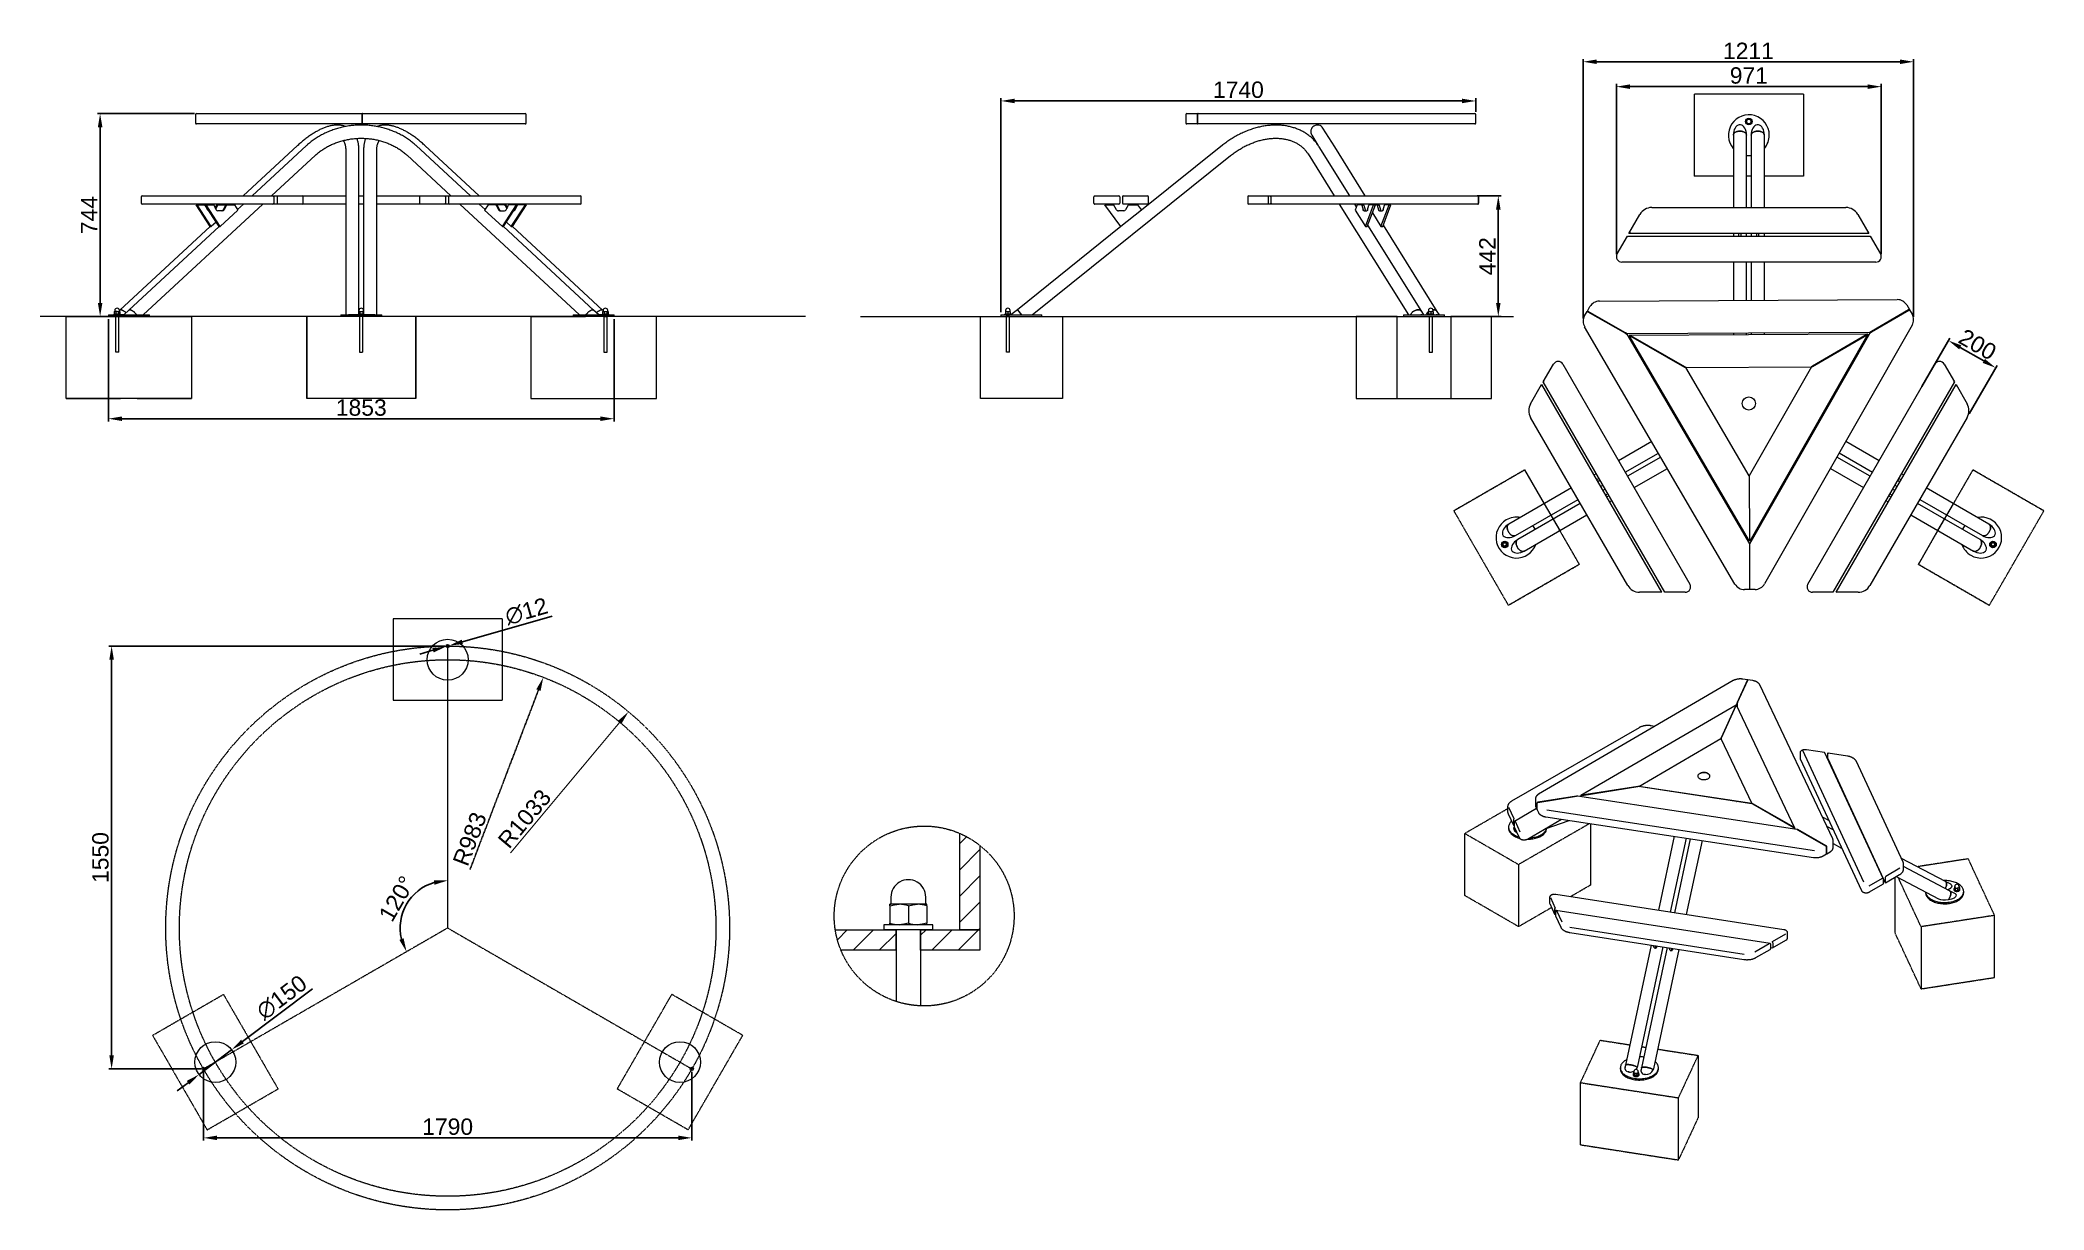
# Model space of a CAD drawing. Header units: millimetres. Extents: x -221 to 7122, y 1780 to 6068.
import ezdxf

# ---------------------------------------------------------------- set-up
doc = ezdxf.new("R2010")
doc.units = ezdxf.units.MM
doc.linetypes.add('HIDDEN', pattern=[1.905, 1.27, -0.635])
for name, color, linetype, lineweight in [('ZANO_O', 10, 'Continuous', 0), ('ZANO_R', 7, 'Continuous', 0), ('ZANO_R_przerywana', 7, 'HIDDEN', 0), ('ZANO_W', 1, 'Continuous', 0)]:
    doc.layers.add(name, color=color, linetype=linetype, lineweight=lineweight)
doc.styles.add('Arial', font='arial.ttf')
doc.styles.get("Standard").update_dxf_attribs({"font": 'ARIALUNI.TTF'})
doc.dimstyles.new('pl i ang', dxfattribs={"dimtxt": 50, "dimasz": 50, "dimexe": 1.25, "dimexo": 0.625, "dimgap": 10, "dimtad": 1, "dimtoh": 1, "dimtxsty": 'Standard', "dimcen": 2.5, "dimclrd": 1, "dimclre": 1, "dimclrt": 1, "dimadec": 0, "dimazin": 0, "dimtfac": 1, "dimtmove": 0, "dimatfit": 3, "dimfxl": 1, "dimarcsym": 1})

msp = doc.modelspace()

# ---------------------------------------------------------------- blocks, each defined once
blk = doc.blocks.new('*D419')
at = {"layer": 'ZANO_W', "color": 1, "lineweight": -2}
for p, q in [((344.1, 5798.1), (-11.4, 5798.1)), ((-1.4, 5748.1), (-1.4, 5104.4)), ((19.2, 5054.4), (-11.4, 5054.4))]:
    blk.add_line(p, q, dxfattribs=at)
at = {"layer": 'ZANO_W', "color": 1}
for points in [[(7, 5748.1), (-9.7, 5748.1), (-1.4, 5798.1)], [(-9.7, 5104.4), (7, 5104.4), (-1.4, 5054.4)]]:
    blk.add_solid(points, dxfattribs=at)
at = {"layer": 'ZANO_W', "color": 1, "insert": (-41.4, 5426.3), "char_height": 60, "attachment_point": 5, "rotation": 90, "style": 'Arial'}
blk.add_mtext('744', dxfattribs=at)
blk = doc.blocks.new('*D420')
at = {"layer": 'ZANO_W', "color": 1, "lineweight": -2}
for p, q in [((29.2, 5044.4), (29.2, 4669.9)), ((1882.2, 5044.4), (1882.2, 4669.9)), ((79.2, 4679.9), (1832.2, 4679.9))]:
    blk.add_line(p, q, dxfattribs=at)
at = {"layer": 'ZANO_W', "color": 1}
for points in [[(79.2, 4688.2), (79.2, 4671.5), (29.2, 4679.9)], [(1832.2, 4671.5), (1832.2, 4688.2), (1882.2, 4679.9)]]:
    blk.add_solid(points, dxfattribs=at)
at = {"layer": 'ZANO_W', "color": 1, "insert": (955.7, 4720.5), "char_height": 60, "attachment_point": 5, "style": 'Arial'}
blk.add_mtext('1853', dxfattribs=at)
blk = doc.blocks.new('*D421')
at = {"layer": 'ZANO_W', "color": 1, "lineweight": -2}
for p, q in [((5433.9, 5046.6), (5433.9, 5998.1)), ((5483.9, 5988.1), (6595, 5988.1)), ((6645, 5052.9), (6645, 5998.1))]:
    blk.add_line(p, q, dxfattribs=at)
at = {"layer": 'ZANO_W', "color": 1}
for points in [[(5483.9, 5996.5), (5483.9, 5979.8), (5433.9, 5988.1)], [(6595, 5979.8), (6595, 5996.5), (6645, 5988.1)]]:
    blk.add_solid(points, dxfattribs=at)
at = {"layer": 'ZANO_W', "color": 1, "insert": (6039.4, 6028.2), "char_height": 60, "attachment_point": 5, "style": 'Arial'}
blk.add_mtext('1211', dxfattribs=at)
blk = doc.blocks.new('*D422')
at = {"layer": 'ZANO_W', "color": 1, "lineweight": -2}
for p, q in [((5555.6, 5282.5), (5555.6, 5906.9)), ((5605.6, 5896.9), (6476.4, 5896.9)), ((6526.4, 5282.5), (6526.4, 5906.9))]:
    blk.add_line(p, q, dxfattribs=at)
at = {"layer": 'ZANO_W', "color": 1}
for points in [[(5605.6, 5905.2), (5605.6, 5888.5), (5555.6, 5896.9)], [(6476.4, 5888.5), (6476.4, 5905.2), (6526.4, 5896.9)]]:
    blk.add_solid(points, dxfattribs=at)
at = {"layer": 'ZANO_W', "color": 1, "insert": (6041, 5937.5), "char_height": 60, "attachment_point": 5, "style": 'Arial'}
blk.add_mtext('971', dxfattribs=at)
blk = doc.blocks.new('*D423')
at = {"layer": 'ZANO_W', "color": 1, "lineweight": -2}
for p, q in [((6675, 4797.7), (6777.5, 4975.2)), ((6902.2, 4891.6), (6815.8, 4941.5)), ((6848, 4697.8), (6950.5, 4875.3))]:
    blk.add_line(p, q, dxfattribs=at)
at = {"layer": 'ZANO_W', "color": 1}
for points in [[(6819.9, 4948.7), (6811.6, 4934.3), (6772.5, 4966.5)], [(6898, 4884.4), (6906.4, 4898.8), (6945.5, 4866.6)]]:
    blk.add_solid(points, dxfattribs=at)
at = {"layer": 'ZANO_W', "color": 1, "insert": (6879.3, 4951.8), "char_height": 60, "attachment_point": 5, "rotation": 329.99847, "style": 'Arial'}
blk.add_mtext('200', dxfattribs=at)
blk = doc.blocks.new('*D425')
at = {"layer": 'ZANO_W', "color": 1, "lineweight": -2}
for p, q in [((3300.2, 5070.4), (3300.2, 5854.5)), ((3350.2, 5844.5), (4990.3, 5844.5)), ((5040.3, 5805.1), (5040.3, 5854.5))]:
    blk.add_line(p, q, dxfattribs=at)
at = {"layer": 'ZANO_W', "color": 1}
for points in [[(3350.2, 5852.9), (3350.2, 5836.2), (3300.2, 5844.5)], [(4990.3, 5836.2), (4990.3, 5852.9), (5040.3, 5844.5)]]:
    blk.add_solid(points, dxfattribs=at)
at = {"layer": 'ZANO_W', "color": 1, "insert": (4170.3, 5885.2), "char_height": 60, "attachment_point": 5, "style": 'Arial'}
blk.add_mtext('1740', dxfattribs=at)
blk = doc.blocks.new('*D426')
at = {"layer": 'ZANO_W', "color": 1, "lineweight": -2}
for p, q in [((5045.8, 5496.5), (5132.8, 5496.5)), ((5122.8, 5446.5), (5122.8, 5104.4)), ((5033.3, 5054.4), (5132.8, 5054.4))]:
    blk.add_line(p, q, dxfattribs=at)
at = {"layer": 'ZANO_W', "color": 1}
for points in [[(5131.2, 5446.5), (5114.5, 5446.5), (5122.8, 5496.5)], [(5114.5, 5104.4), (5131.2, 5104.4), (5122.8, 5054.4)]]:
    blk.add_solid(points, dxfattribs=at)
at = {"layer": 'ZANO_W', "color": 1, "insert": (5082.7, 5275.5), "char_height": 60, "attachment_point": 5, "rotation": 90, "style": 'Arial'}
blk.add_mtext('442', dxfattribs=at)
blk = doc.blocks.new('*D428')
at = {"layer": 'ZANO_W', "color": 1, "lineweight": -2}
for p, q in [((377.5, 2286.8), (377.5, 2034.3)), ((2167.1, 2286.8), (2167.1, 2034.3)), ((427.5, 2044.3), (2117.1, 2044.3))]:
    blk.add_line(p, q, dxfattribs=at)
at = {"layer": 'ZANO_W', "color": 1}
for points in [[(427.5, 2052.6), (427.5, 2036), (377.5, 2044.3)], [(2117.1, 2036), (2117.1, 2052.6), (2167.1, 2044.3)]]:
    blk.add_solid(points, dxfattribs=at)
at = {"layer": 'ZANO_W', "color": 1, "insert": (1272.3, 2084.9), "char_height": 60, "attachment_point": 5, "style": 'Arial'}
blk.add_mtext('1790', dxfattribs=at)
blk = doc.blocks.new('*D429')
at = {"layer": 'ZANO_W', "color": 1, "lineweight": -2}
for p, q in [((1262.3, 3846.6), (30.7, 3846.6)), ((40.7, 2346.8), (40.7, 3796.6)), ((367.5, 2296.8), (30.7, 2296.8))]:
    blk.add_line(p, q, dxfattribs=at)
at = {"layer": 'ZANO_W', "color": 1}
for points in [[(49, 3796.6), (32.3, 3796.6), (40.7, 3846.6)], [(32.3, 2346.8), (49, 2346.8), (40.7, 2296.8)]]:
    blk.add_solid(points, dxfattribs=at)
at = {"layer": 'ZANO_W', "color": 1, "insert": (0, 3071.7), "char_height": 60, "attachment_point": 5, "rotation": 90, "style": 'Arial'}
blk.add_mtext('1550', dxfattribs=at)
blk = doc.blocks.new('*D431')
at = {"layer": 'ZANO_W', "color": 1, "lineweight": -2}
for p, q in [((1326.1, 3862.1), (1654.8, 3956.7)), ((1218.5, 3831.1), (1170.4, 3817.3)), ((1266.5, 3844.9), (1278, 3848.3))]:
    blk.add_line(p, q, dxfattribs=at)
at = {"layer": 'ZANO_W', "color": 1}
for points in [[(1220.8, 3823.1), (1216.2, 3839.1), (1266.5, 3844.9)], [(1323.8, 3870.1), (1328.4, 3854.1), (1278, 3848.3)]]:
    blk.add_solid(points, dxfattribs=at)
at = {"layer": 'ZANO_W', "color": 1, "insert": (1561.1, 3973.8), "char_height": 60, "attachment_point": 5, "rotation": 16.06018, "style": 'Arial'}
blk.add_mtext('∅12', dxfattribs=at)
blk = doc.blocks.new('*D432')
at = {"layer": 'ZANO_O', "color": 1, "lineweight": -2}
for p, q in [((520.5, 2397.2), (776.5, 2590.7)), ((361, 2276.5), (480.6, 2367)), ((321.1, 2246.4), (281.2, 2216.2))]:
    blk.add_line(p, q, dxfattribs=at)
at = {"layer": 'ZANO_O', "color": 1}
for points in [[(515.5, 2403.8), (525.5, 2390.5), (480.6, 2367)], [(326.1, 2239.7), (316, 2253), (361, 2276.5)]]:
    blk.add_solid(points, dxfattribs=at)
at = {"layer": 'ZANO_O', "color": 1, "insert": (664.2, 2558.8), "char_height": 60, "attachment_point": 5, "rotation": 37.0944, "style": 'Arial'}
blk.add_mtext('∅150', dxfattribs=at)
blk = doc.blocks.new('*D433')
at = {"layer": 'ZANO_R_przerywana', "color": 1, "lineweight": -2}
blk.add_line((1605, 3685.2), (1353.9, 3027.1), dxfattribs=at)
at = {"layer": 'ZANO_R_przerywana', "color": 1}
blk.add_solid([(1612.8, 3682.3), (1597.2, 3688.2), (1622.9, 3732)], dxfattribs=at)
at = {"layer": 'ZANO_R_przerywana', "color": 1, "insert": (1353.3, 3139.7), "char_height": 60, "attachment_point": 5, "rotation": 69.11017, "style": 'Arial'}
blk.add_mtext('R983', dxfattribs=at)
blk = doc.blocks.new('*D434')
at = {"layer": 'ZANO_R_przerywana', "color": 1, "lineweight": -2}
blk.add_line((1903, 3567.6), (1503, 3089.3), dxfattribs=at)
at = {"layer": 'ZANO_R_przerywana', "color": 1}
blk.add_solid([(1909.4, 3562.2), (1896.7, 3572.9), (1935.1, 3605.9)], dxfattribs=at)
at = {"layer": 'ZANO_R_przerywana', "color": 1, "insert": (1554.1, 3213.8), "char_height": 60, "attachment_point": 5, "rotation": 50.09353, "style": 'Arial'}
blk.add_mtext('R1033', dxfattribs=at)
blk = doc.blocks.new('*D435')
at = {"layer": 'ZANO_O', "color": 1, "lineweight": -2}
blk.add_arc((1272.3, 2813.4), 174, 106.52143, 193.47857, dxfattribs=at)
at = {"layer": 'ZANO_O', "color": 1}
for points in [[(1224, 2971.9), (1221.6, 2988.4), (1272.3, 2987.4)], [(1095.3, 2769.7), (1110.8, 2775.9), (1121.6, 2726.4)]]:
    blk.add_solid(points, dxfattribs=at)
at = {"layer": 'ZANO_O', "color": 1, "insert": (1086.1, 2920.9), "char_height": 60, "attachment_point": 5, "rotation": 60, "style": 'Arial'}
blk.add_mtext('120%%d', dxfattribs=at)

# ---------------------------------------------------------------- dimensions: what is measured, and where the dimension line sits
at = {"layer": 'ZANO_O'}
dim = msp.add_angular_dim_2l(base=(1160.4, 2946.7), line1=((1272.3, 3846.6), (1272.3, 2813.4)), line2=((1272.3, 2813.4), (377.5, 2296.8)), dimstyle='pl i ang', override={"dimtxt": 60, "dimexe": 10, "dimexo": 10, "dimtoh": 0, "dimdec": 0, "dimtxsty": 'Arial', "dimtdec": 0, "dimtmove": 1}, dxfattribs=at)
dim.commit()
dim.dimension.update_dxf_attribs({"geometry": '*D435', "text_midpoint": (1086.1, 2920.9)})
dim = msp.add_diameter_dim_2p(p1=(361, 2276.5), p2=(480.6, 2367), dimstyle='pl i ang', override={"dimtxt": 60, "dimexe": 10, "dimexo": 10, "dimtoh": 0, "dimdec": 0, "dimtxsty": 'Arial', "dimtdec": 0, "dimtmove": 1}, dxfattribs=at)
dim.commit()
dim.dimension.update_dxf_attribs({"geometry": '*D432', "text_midpoint": (689.7, 2525.1), "dimtype": 163})
at = {"layer": 'ZANO_R_przerywana', "color": 1}
for mpoint, picture, middle in [((1622.9, 3732), '*D433', (1391.3, 3125.2)), ((1935.1, 3605.9), '*D434', (1585.3, 3187.7))]:
    dim = msp.add_radius_dim(center=(1272.3, 2813.4), mpoint=mpoint, dimstyle='pl i ang', override={"dimtxt": 60, "dimexe": 10, "dimexo": 10, "dimtoh": 0, "dimdec": 0, "dimtxsty": 'Arial', "dimtdec": 0, "dimtmove": 1}, dxfattribs=at)
    dim.commit()
    dim.dimension.update_dxf_attribs({"geometry": picture, "text_midpoint": middle, "dimtype": 164})
at = {"layer": 'ZANO_W'}
for base, p1, p2, picture, middle in [((6645, 5988.1), (5433.9, 5036.6), (6645, 5042.9), '*D421', (6039.4, 6028.2)), ((6526.4, 5896.9), (5555.6, 5272.5), (6526.4, 5272.5), '*D422', (6041, 5937.5)), ((5040.3, 5844.5), (3300.2, 5060.4), (5040.3, 5795.1), '*D425', (4170.3, 5885.2)), ((1882.2, 4679.9), (29.2, 5054.4), (1882.2, 5054.4), '*D420', (955.7, 4720.5)), ((2167.1, 2044.3), (377.5, 2296.8), (2167.1, 2296.8), '*D428', (1272.3, 2084.9))]:
    dim = msp.add_linear_dim(base=base, p1=p1, p2=p2, dimstyle='pl i ang', override={"dimtxt": 60, "dimexe": 10, "dimexo": 10, "dimtoh": 0, "dimdec": 0, "dimtxsty": 'Arial', "dimtdec": 0, "dimtmove": 1}, dxfattribs=at)
    dim.commit()
    dim.dimension.update_dxf_attribs({"geometry": picture, "text_midpoint": middle})
for base, p1, p2, picture, middle in [((-1.4, 5054.4), (354.1, 5798.1), (29.2, 5054.4), '*D419', (-41.4, 5426.3)), ((5122.8, 5054.4), (5035.8, 5496.5), (5023.3, 5054.4), '*D426', (5082.7, 5275.5)), ((40.7, 3846.6), (377.5, 2296.8), (1272.3, 3846.6), '*D429', (0, 3071.7))]:
    dim = msp.add_linear_dim(base=base, p1=p1, p2=p2, angle=90, dimstyle='pl i ang', override={"dimtxt": 60, "dimexe": 10, "dimexo": 10, "dimtoh": 0, "dimdec": 0, "dimtxsty": 'Arial', "dimtdec": 0, "dimtmove": 1}, dxfattribs=at)
    dim.commit()
    dim.dimension.update_dxf_attribs({"geometry": picture, "text_midpoint": middle})
dim = msp.add_aligned_dim(p1=(6843, 4689.2), p2=(6670, 4789.1), distance=-204.9, dimstyle='pl i ang', override={"dimtxt": 60, "dimexe": 10, "dimexo": 10, "dimtoh": 0, "dimdec": 0, "dimtxsty": 'Arial', "dimtdec": 0, "dimtmove": 1}, dxfattribs=at)
dim.commit()
dim.dimension.update_dxf_attribs({"geometry": '*D423', "text_midpoint": (6879.3, 4951.8)})
dim = msp.add_diameter_dim_2p(p1=(1266.5, 3844.9), p2=(1278, 3848.3), dimstyle='pl i ang', override={"dimtxt": 60, "dimexe": 10, "dimexo": 10, "dimtoh": 0, "dimdec": 0, "dimtxsty": 'Arial', "dimtdec": 0, "dimtmove": 1}, dxfattribs=at)
dim.commit()
dim.dimension.update_dxf_attribs({"geometry": '*D431', "text_midpoint": (1572.8, 3933.1), "dimtype": 163})

# ---------------------------------------------------------------- linework, layer by layer
at = {"layer": 'ZANO_R'}
for p, q in [((348.5, 5795.1), (348.5, 5763.1)), ((351.5, 5798.1), (356.6, 5798.1)), ((356.6, 5760.1), (351.5, 5760.1)), ((356.6, 5798.1), (907.5, 5798.1)), ((907.5, 5760.1), (356.6, 5760.1)), ((907.5, 5798.1), (939.6, 5798.1)), ((939.6, 5760.1), (907.5, 5760.1)), ((939.6, 5798.1), (958.6, 5798.1)), ((958.6, 5760.1), (939.6, 5760.1)), ((959, 5798.1), (958.6, 5798.1)), ((958.6, 5763.1), (958.6, 5795.1)), ((959, 5760.1), (958.6, 5760.1)), ((959, 5798.1), (959.1, 5798.1)), ((959, 5795.1), (959, 5763.1)), ((959.1, 5760.1), (959, 5760.1)), ((959.9, 5798.1), (959.1, 5798.1)), ((959.1, 5763.1), (959.1, 5795.1)), ((959.9, 5760.1), (959.1, 5760.1)), ((959.9, 5798.1), (978.8, 5798.1)), ((959.9, 5763.1), (959.9, 5795.1)), ((978.8, 5760.1), (959.9, 5760.1)), ((978.8, 5798.1), (1010.8, 5798.1)), ((1010.8, 5760.1), (978.8, 5760.1)), ((1010.8, 5798.1), (1551.8, 5798.1)), ((1551.8, 5760.1), (1010.8, 5760.1)), ((1551.8, 5798.1), (1556.7, 5798.1)), ((1556.7, 5760.1), (1551.8, 5760.1)), ((1559.7, 5763.1), (1559.7, 5795.1)), ((3977.8, 5795.1), (3977.8, 5763.1)), ((3977.8, 5795.1), (3977.8, 5795.1)), ((3977.8, 5763.1), (3977.8, 5763.1)), ((3980.8, 5798.1), (3986.4, 5798.1)), ((3986.4, 5760.1), (3980.8, 5760.1)), ((3986.4, 5798.1), (4005.1, 5798.1)), ((4005.1, 5760.1), (3986.4, 5760.1)), ((4005.1, 5798.1), (4021.5, 5798.1)), ((4021.5, 5760.1), (4005.1, 5760.1)), ((4020.1, 5763.1), (4020.1, 5795.1)), ((4021.2, 5763.1), (4021.2, 5795.1)), ((4022.7, 5798.1), (4021.5, 5798.1)), ((4022.7, 5760.1), (4021.5, 5760.1)), ((4022.7, 5798.1), (4039.1, 5798.1)), ((4039.1, 5760.1), (4022.7, 5760.1)), ((4039.1, 5798.1), (4076.1, 5798.1)), ((4076.1, 5760.1), (4039.1, 5760.1)), ((4076.1, 5798.1), (5019, 5798.1)), ((5019, 5760.1), (4076.1, 5760.1)), ((4523.2, 5675.9), (4480.2, 5744.7)), ((5019, 5798.1), (5037.3, 5798.1)), ((5037.3, 5760.1), (5019, 5760.1)), ((5040.3, 5763.1), (5040.3, 5795.1)), ((722.2, 5680.8), (523.2, 5496.5)), ((754.9, 5680.8), (555.9, 5496.5)), ((898.8, 5663.1), (898.8, 5060.4)), ((947.1, 5060.4), (947.2, 5663.1)), ((964.2, 5663.1), (964.3, 5060.4)), ((1012.6, 5060.4), (1012.6, 5663.1)), ((1355.5, 5496.5), (1156.5, 5680.8)), ((1388.2, 5496.5), (1189.2, 5680.8)), ((4111.6, 5681.9), (3815.2, 5444.2)), ((4439.2, 5719.1), (4461.9, 5682.8)), ((4578.3, 5496.5), (4466.5, 5675.9)), ((4635, 5496.5), (4523.2, 5675.9)), ((5984.2, 5719), (5984.2, 5453.9)), ((6032.5, 5453.9), (6032.5, 5719)), ((6049.6, 5719), (6049.6, 5453.9)), ((6097.9, 5719), (6097.9, 5719)), ((6097.9, 5719), (6097.9, 5719)), ((6097.9, 5453.9), (6097.9, 5719)), ((627, 5496.5), (787.8, 5645.4)), ((1123.6, 5645.4), (1284.4, 5496.5)), ((3413.9, 5060.4), (4141.8, 5644.2)), ((4425.5, 5650.3), (4521.4, 5496.5)), ((149.3, 5493.5), (149.3, 5469.5)), ((152.3, 5496.5), (158.5, 5496.5)), ((158.5, 5466.5), (152.3, 5466.5)), ((156.1, 5060.4), (594.6, 5466.5)), ((158.5, 5496.5), (514.3, 5496.5)), ((514.3, 5466.5), (158.5, 5466.5)), ((401.8, 5383.9), (350.1, 5464.2)), ((350.1, 5464.2), (354.1, 5464.2)), ((405.8, 5383.9), (354.1, 5464.2)), ((354.1, 5464.2), (380.6, 5464.2)), ((434.5, 5383.9), (382.8, 5464.2)), ((382.8, 5464.2), (386.8, 5464.2)), ((391.8, 5445.5), (383.3, 5462.4)), ((438.5, 5383.9), (386.8, 5464.2)), ((386.8, 5464.2), (413.3, 5464.2)), ((424.5, 5445.5), (416, 5462.4)), ((424.8, 5462.4), (420.4, 5453.6)), ((428.8, 5462.4), (422.4, 5449.6)), ((427.5, 5464.2), (431.5, 5464.2)), ((447.4, 5441.7), (430.2, 5441.7)), ((431.5, 5464.2), (458, 5464.2)), ((503.6, 5444.2), (438.5, 5383.9)), ((457.5, 5462.4), (449.1, 5445.5)), ((461.5, 5462.4), (453.1, 5445.5)), ((458, 5464.2), (458.4, 5463.6)), ((460.2, 5464.2), (464.2, 5464.2)), ((464.2, 5464.2), (490.7, 5464.2)), ((490.8, 5466.5), (488.3, 5464.2)), ((490.7, 5464.2), (503.6, 5444.2)), ((523.5, 5466.5), (502.1, 5446.6)), ((514.3, 5496.5), (555, 5496.5)), ((555, 5466.5), (514.3, 5466.5)), ((555, 5496.5), (630.6, 5496.5)), ((630.6, 5466.5), (555, 5466.5)), ((630.6, 5496.5), (649.1, 5496.5)), ((649.1, 5466.5), (630.6, 5466.5)), ((635.8, 5493.5), (635.8, 5469.5)), ((647.3, 5493.5), (647.3, 5469.5)), ((649.1, 5496.5), (722.4, 5496.5)), ((722.4, 5466.5), (649.1, 5466.5)), ((722.4, 5496.5), (739.4, 5496.5)), ((739.4, 5466.5), (722.4, 5466.5)), ((739.4, 5496.5), (898.8, 5496.5)), ((898.8, 5466.5), (739.4, 5466.5)), ((742.4, 5469.5), (742.4, 5493.5)), ((947.1, 5496.5), (964.2, 5496.5)), ((964.2, 5466.5), (947.1, 5466.5)), ((1012.6, 5496.5), (1172, 5496.5)), ((1172, 5466.5), (1012.6, 5466.5)), ((1169, 5493.5), (1169, 5469.5)), ((1172, 5496.5), (1189, 5496.5)), ((1189, 5466.5), (1172, 5466.5)), ((1189, 5496.5), (1262.3, 5496.5)), ((1262.3, 5466.5), (1189, 5466.5)), ((1262.3, 5496.5), (1280.8, 5496.5)), ((1280.8, 5466.5), (1262.3, 5466.5)), ((1264, 5493.5), (1264, 5469.5)), ((1275.6, 5493.5), (1275.6, 5469.5)), ((1280.8, 5496.5), (1356.4, 5496.5)), ((1356.4, 5466.5), (1280.8, 5466.5)), ((1316.8, 5466.5), (1755.3, 5060.4)), ((1356.4, 5496.5), (1397.1, 5496.5)), ((1397.1, 5466.5), (1356.4, 5466.5)), ((1409.3, 5446.6), (1387.9, 5466.5)), ((1397.1, 5496.5), (1752.9, 5496.5)), ((1752.9, 5466.5), (1397.1, 5466.5)), ((1420.7, 5464.2), (1407.8, 5444.2)), ((1407.8, 5444.2), (1472.9, 5383.9)), ((1423.1, 5464.2), (1420.6, 5466.5)), ((1447.2, 5464.2), (1420.7, 5464.2)), ((1447.2, 5464.2), (1451.2, 5464.2)), ((1449.9, 5462.4), (1458.3, 5445.5)), ((1453.4, 5464.2), (1452.9, 5463.6)), ((1479.9, 5464.2), (1453.4, 5464.2)), ((1453.9, 5462.4), (1462.3, 5445.5)), ((1464, 5441.7), (1481.2, 5441.7)), ((1472.9, 5383.9), (1524.6, 5464.2)), ((1476.9, 5383.9), (1528.6, 5464.2)), ((1479.9, 5464.2), (1483.9, 5464.2)), ((1482.6, 5462.4), (1489, 5449.6)), ((1486.6, 5462.4), (1491, 5453.6)), ((1486.9, 5445.5), (1495.4, 5462.4)), ((1524.6, 5464.2), (1498.1, 5464.2)), ((1505.6, 5383.9), (1557.3, 5464.2)), ((1509.6, 5383.9), (1561.3, 5464.2)), ((1519.6, 5445.5), (1528.1, 5462.4)), ((1524.6, 5464.2), (1528.6, 5464.2)), ((1557.3, 5464.2), (1530.8, 5464.2)), ((1557.3, 5464.2), (1561.3, 5464.2)), ((1752.9, 5496.5), (1759.2, 5496.5)), ((1759.2, 5466.5), (1752.9, 5466.5)), ((1762.2, 5469.5), (1762.2, 5493.5)), ((3640.3, 5469.5), (3640.3, 5493.5)), ((3643.3, 5496.5), (3666.8, 5496.5)), ((3666.8, 5466.5), (3643.3, 5466.5)), ((3666.8, 5496.5), (3732.4, 5496.5)), ((3732.4, 5466.5), (3666.8, 5466.5)), ((3740, 5383.9), (3680.4, 5464.2)), ((3680.4, 5464.2), (3711, 5464.2)), ((3711, 5464.2), (3711, 5464.2)), ((3723.9, 5445.5), (3714.1, 5462.4)), ((3723.9, 5445.5), (3714.1, 5462.4)), ((3723.9, 5445.5), (3714.1, 5462.4)), ((3723.9, 5445.5), (3714.1, 5462.4)), ((3750.3, 5441.7), (3730.4, 5441.7)), ((3732.4, 5496.5), (3732.4, 5496.5)), ((3732.4, 5466.5), (3732.4, 5466.5)), ((3735.4, 5493.5), (3735.4, 5469.5)), ((3735.4, 5493.5), (3735.4, 5469.5)), ((3815.2, 5444.2), (3740, 5383.9)), ((3745.4, 5493.5), (3745.4, 5469.5)), ((3748.4, 5496.5), (3811.9, 5496.5)), ((3811.9, 5466.5), (3748.4, 5466.5)), ((3766.6, 5462.4), (3756.9, 5445.5)), ((3769.7, 5464.2), (3800.4, 5464.2)), ((3800.4, 5464.2), (3800.4, 5464.2)), ((3800.4, 5464.2), (3815.2, 5444.2)), ((3800.4, 5464.2), (3800.4, 5464.2)), ((3800.4, 5464.2), (3815.2, 5444.2)), ((3800.4, 5464.2), (3815.2, 5444.2)), ((3800.4, 5464.2), (3800.4, 5464.2)), ((3800.4, 5464.2), (3815.2, 5444.2)), ((3811.9, 5496.5), (3837.4, 5496.5)), ((3837.4, 5466.5), (3811.9, 5466.5)), ((3815.2, 5444.2), (3815.2, 5444.2)), ((3837.4, 5496.5), (3837.4, 5496.5)), ((3837.4, 5466.5), (3837.4, 5466.5)), ((3840.4, 5469.5), (3840.4, 5493.5)), ((4204.4, 5493.5), (4204.4, 5469.5)), ((4207.4, 5496.5), (4215.9, 5496.5)), ((4215.9, 5466.5), (4207.4, 5466.5)), ((4215.9, 5496.5), (4279.4, 5496.5)), ((4279.4, 5466.5), (4215.9, 5466.5)), ((4279.4, 5496.5), (4295.4, 5496.5)), ((4279.4, 5493.5), (4279.4, 5469.5)), ((4295.4, 5466.5), (4279.4, 5466.5)), ((4289.4, 5493.5), (4289.4, 5469.5)), ((4295.4, 5496.5), (4360.9, 5496.5)), ((4360.9, 5466.5), (4295.4, 5466.5)), ((4360.9, 5496.5), (4407.9, 5496.5)), ((4407.9, 5466.5), (4360.9, 5466.5)), ((4407.9, 5496.5), (5024.1, 5496.5)), ((5024.1, 5466.5), (4407.9, 5466.5)), ((4540.1, 5466.5), (4793.3, 5060.4)), ((4603, 5456.9), (4597, 5466.5)), ((4605.7, 5464.2), (4598.3, 5444.2)), ((4598.3, 5444.2), (4635.9, 5383.9)), ((4621, 5464.2), (4605.7, 5464.2)), ((4621, 5464.2), (4627.9, 5464.2)), ((4622.6, 5462.4), (4627.5, 5445.5)), ((4629.5, 5462.4), (4634.4, 5445.5)), ((4630.7, 5441.7), (4640.7, 5441.7)), ((4635.9, 5383.9), (4665.7, 5464.2)), ((4642.8, 5383.9), (4672.6, 5464.2)), ((4644, 5445.5), (4648.8, 5462.4)), ((4665.7, 5464.2), (4650.4, 5464.2)), ((4655.1, 5464.2), (4653.7, 5466.5)), ((4665.7, 5464.2), (4672.6, 5464.2)), ((4677.7, 5464.2), (4672.6, 5464.2)), ((4677.7, 5464.2), (4684.6, 5464.2)), ((4679.2, 5462.4), (4684.1, 5445.5)), ((4686.1, 5462.4), (4691, 5445.5)), ((4687.4, 5441.7), (4697.3, 5441.7)), ((4692.5, 5383.9), (4722.4, 5464.2)), ((4699.4, 5383.9), (4729.3, 5464.2)), ((4700.6, 5445.5), (4705.5, 5462.4)), ((4704.6, 5397.8), (4729.3, 5464.2)), ((4722.4, 5464.2), (4707, 5464.2)), ((4722.4, 5464.2), (4729.3, 5464.2)), ((4729.3, 5464.2), (4729.3, 5464.2)), ((5024.1, 5496.5), (5047.6, 5496.5)), ((5047.6, 5466.5), (5024.1, 5466.5)), ((5047.6, 5496.5), (5047.6, 5496.5)), ((5047.6, 5496.5), (5047.6, 5496.5)), ((5047.6, 5496.5), (5047.6, 5496.5)), ((5047.6, 5466.5), (5047.6, 5466.5)), ((5047.6, 5466.5), (5047.6, 5466.5)), ((5047.6, 5466.5), (5047.6, 5466.5)), ((5050.6, 5493.5), (5050.6, 5469.5)), ((5050.6, 5469.5), (5050.6, 5493.5)), ((5050.6, 5493.5), (5050.6, 5469.5)), ((5685.3, 5453.9), (6396.7, 5453.9)), ((401.7, 5384), (71.4, 5078.1)), ((434.4, 5384), (104.2, 5078.1)), ((401.8, 5383.9), (403.4, 5383.9)), ((404.1, 5383.9), (405.8, 5383.9)), ((423.8, 5400.6), (405.8, 5383.9)), ((434.5, 5383.9), (436.2, 5383.9)), ((436.8, 5383.9), (438.5, 5383.9)), ((1472.9, 5383.9), (1474.6, 5383.9)), ((1475.2, 5383.9), (1476.9, 5383.9)), ((1807.2, 5078.1), (1477, 5384)), ((1487.6, 5400.6), (1505.6, 5383.9)), ((1505.6, 5383.9), (1507.3, 5383.9)), ((1507.9, 5383.9), (1509.6, 5383.9)), ((1840, 5078.1), (1509.7, 5384)), ((3740, 5383.9), (3360.1, 5079.3)), ((3740, 5383.9), (3740, 5383.9)), ((4635.9, 5383.9), (4638.7, 5383.9)), ((4639.9, 5383.9), (4642.8, 5383.9)), ((4842.2, 5073.2), (4644.9, 5389.7)), ((4661.4, 5433.9), (4692.5, 5383.9)), ((4692.5, 5383.9), (4695.4, 5383.9)), ((4696.5, 5383.9), (4699.4, 5383.9)), ((4898.9, 5073.2), (4701.6, 5389.7)), ((5601.6, 5358.9), (5642, 5428.9)), ((5606.8, 5361.9), (5601.6, 5358.9)), ((6440.1, 5428.9), (6480.5, 5358.9)), ((6480.5, 5358.9), (6475.3, 5361.9)), ((5558.3, 5283.9), (5595.8, 5348.9)), ((5595.8, 5348.9), (5597.5, 5345.9)), ((5595.8, 5348.9), (6486.2, 5348.9)), ((6480.5, 5358.9), (5601.6, 5358.9)), ((5984.2, 5358.9), (5984.2, 5348.9)), ((6004.3, 5348.9), (6004.3, 5358.9)), ((6012.3, 5348.9), (6012.3, 5358.9)), ((6032.5, 5348.9), (6032.5, 5358.9)), ((6049.6, 5358.9), (6049.6, 5348.9)), ((6069.7, 5348.9), (6069.7, 5358.9)), ((6077.7, 5348.9), (6077.7, 5358.9)), ((6097.9, 5348.9), (6097.9, 5358.9)), ((6484.5, 5345.9), (6486.2, 5348.9)), ((6486.2, 5348.9), (6523.8, 5283.9)), ((6506.5, 5253.9), (5575.6, 5253.9)), ((5984.2, 5253.9), (5984.2, 5113.4)), ((6032.5, 5113.6), (6032.5, 5253.9)), ((6049.6, 5253.9), (6049.6, 5113.7)), ((6097.9, 5113.9), (6097.9, 5253.9)), ((51.9, 5072.9), (50.5, 5072.1)), ((50.5, 5072.1), (50.5, 5063.7)), ((51.9, 5072.9), (53.1, 5072.9)), ((52.4, 5076.4), (52.4, 5073.2)), ((60.9, 5072.9), (53.1, 5072.9)), ((55.7, 5072.1), (55.7, 5063.7)), ((60.9, 5072.9), (68.7, 5072.9)), ((66.1, 5072.1), (66.1, 5063.7)), ((68.7, 5072.9), (69.9, 5072.9)), ((71.4, 5078.1), (69.4, 5076.3)), ((69.4, 5073.2), (69.4, 5076.4)), ((71.3, 5072.1), (69.9, 5072.9)), ((71.3, 5072.1), (71.3, 5063.7)), ((104.2, 5078.1), (85, 5060.4)), ((947.1, 5072.8), (947.9, 5072.9)), ((947.1, 5072.9), (947.9, 5072.9)), ((947.2, 5076.4), (947.2, 5073.2)), ((947.9, 5072.9), (955.7, 5072.9)), ((950.5, 5072.1), (950.5, 5063.7)), ((955.7, 5072.9), (963.5, 5072.9)), ((960.9, 5072.1), (960.9, 5063.7)), ((963.5, 5072.9), (964.3, 5072.9)), ((964.2, 5073.2), (964.2, 5076.4)), ((1826.4, 5060.4), (1807.2, 5078.1)), ((1826.4, 5060.4), (1807.2, 5078.1)), ((1842, 5076.3), (1840, 5078.1)), ((1841.5, 5072.9), (1840.1, 5072.1)), ((1840.1, 5072.1), (1840.1, 5063.7)), ((1841.5, 5072.9), (1842.7, 5072.9)), ((1842, 5076.4), (1842, 5073.2)), ((1842.7, 5072.9), (1850.5, 5072.9)), ((1845.3, 5072.1), (1845.3, 5063.7)), ((1850.5, 5072.9), (1858.3, 5072.9)), ((1855.7, 5072.1), (1855.7, 5063.7)), ((1859.5, 5072.9), (1858.3, 5072.9)), ((1859, 5073.2), (1859, 5076.4)), ((1860.9, 5072.1), (1859.5, 5072.9)), ((1860.9, 5072.1), (1860.9, 5063.7)), ((3320.7, 5072.9), (3316.2, 5072.9)), ((3316.2, 5072.1), (3316.2, 5063.7)), ((3316.7, 5076.4), (3316.7, 5073.2)), ((3320.7, 5072.9), (3329.7, 5072.9)), ((3325.2, 5072.1), (3325.2, 5063.7)), ((3329.7, 5072.9), (3334.2, 5072.9)), ((3333.7, 5073.2), (3333.7, 5076.4)), ((3334.2, 5072.1), (3334.2, 5063.7)), ((3360.1, 5079.3), (3336.7, 5060.5)), ((3360.1, 5079.3), (3375.3, 5060.4)), ((4850.2, 5060.4), (4842.2, 5073.2)), ((4842.2, 5073.2), (4842.2, 5073.2)), ((4866.1, 5072.9), (4870.6, 5072.9)), ((4866.1, 5072.1), (4866.1, 5063.7)), ((4866.6, 5076.4), (4866.6, 5073.2)), ((4870.6, 5072.9), (4879.6, 5072.9)), ((4875.1, 5072.1), (4875.1, 5063.7)), ((4884.1, 5072.9), (4879.6, 5072.9)), ((4883.6, 5073.2), (4883.6, 5076.4)), ((4884.1, 5072.1), (4884.1, 5063.7)), ((4906.9, 5060.4), (4898.9, 5073.2)), ((5439.1, 5056.6), (5448.5, 5073)), ((5448.5, 5073), (5451.1, 5071.5)), ((5449.2, 5074.2), (5458.5, 5090.6)), ((5451.8, 5072.7), (5449.2, 5074.2)), ((5451.1, 5071.5), (5588.6, 4993.1)), ((5589.3, 4994.3), (5451.8, 5072.7)), ((5493.1, 5110.8), (6585, 5116.5)), ((6626.7, 5078.8), (6490.1, 4999)), ((6490.8, 4997.8), (6627.4, 5077.7)), ((6619.8, 5096.7), (6629.3, 5080.3)), ((6629.3, 5080.3), (6626.7, 5078.8)), ((6627.4, 5077.7), (6630, 5079.2)), ((6630, 5079.2), (6639.6, 5062.8)), ((-125.7, 5054.4), (74.3, 5054.4)), ((-125.7, 5054.4), (134.1, 5054.4)), ((29.2, 5060.4), (29.2, 5054.4)), ((29.2, 5060.4), (179.2, 5060.4)), ((48.9, 5062.9), (48.9, 5060.4)), ((48.9, 5062.9), (72.9, 5062.9)), ((50.5, 5063.7), (51.9, 5062.9)), ((66.9, 5054.4), (54.9, 5054.4)), ((69.9, 5062.9), (71.3, 5063.7)), ((72.9, 5060.4), (72.9, 5062.9)), ((74.3, 5054.4), (334.1, 5054.4)), ((134.1, 5054.4), (334.1, 5054.4)), ((179.2, 5054.4), (179.2, 5060.4)), ((1155.7, 5054.4), (755.7, 5054.4)), ((1155.7, 5054.4), (755.7, 5054.4)), ((880.7, 5060.4), (880.7, 5054.4)), ((880.7, 5060.4), (1030.7, 5060.4)), ((898.8, 5060.4), (898.8, 5060.4)), ((898.8, 5060.4), (898.8, 5060.4)), ((943.7, 5060.4), (943.7, 5060.4)), ((947.1, 5060.4), (944.2, 5060.4)), ((947.1, 5062.9), (954.1, 5062.9)), ((961.7, 5054.4), (949.7, 5054.4)), ((954.1, 5062.9), (964.3, 5062.9)), ((964.3, 5060.4), (967.2, 5060.4)), ((967.7, 5060.4), (967.7, 5060.4)), ((1030.7, 5054.4), (1030.7, 5060.4)), ((1837.1, 5054.4), (1577.2, 5054.4)), ((1577.2, 5054.4), (1777.3, 5054.4)), ((1732.2, 5060.4), (1732.2, 5054.4)), ((1732.2, 5060.4), (1769.7, 5060.4)), ((1769.7, 5060.4), (1882.2, 5060.4)), ((1838.5, 5062.9), (1838.5, 5060.4)), ((1838.5, 5062.9), (1862.5, 5062.9)), ((1840.1, 5063.7), (1841.5, 5062.9)), ((1844.5, 5054.4), (1856.5, 5054.4)), ((1859.5, 5062.9), (1860.9, 5063.7)), ((1862.5, 5060.4), (1862.5, 5062.9)), ((1882.2, 5054.4), (1882.2, 5060.4)), ((3225.2, 5054.4), (3525.3, 5054.4)), ((3225.2, 5054.4), (3525.3, 5054.4)), ((3300.2, 5060.4), (3300.2, 5054.4)), ((3300.2, 5060.4), (3450.2, 5060.4)), ((3313.2, 5062.9), (3313.2, 5060.4)), ((3313.2, 5062.9), (3337.1, 5062.9)), ((3331.2, 5054.4), (3319.2, 5054.4)), ((3336.8, 5060.4), (3336.7, 5060.5)), ((3337.1, 5062.9), (3337.2, 5062.9)), ((3337.2, 5060.9), (3337.2, 5062.9)), ((3450.2, 5054.4), (3450.2, 5060.4)), ((4751.8, 5054.4), (4601.8, 5054.4)), ((4601.8, 5054.4), (4948.3, 5054.4)), ((4751.8, 5054.4), (5098.3, 5054.4)), ((4775, 5060.4), (4775, 5054.4)), ((4775, 5060.4), (4785.1, 5060.4)), ((4785.1, 5060.4), (4925.1, 5060.4)), ((4850.2, 5060.5), (4857.5, 5060.4)), ((4850.2, 5060.5), (4857.5, 5060.4)), ((4850.2, 5060.4), (4850.2, 5060.4)), ((4857.5, 5060.4), (4863.1, 5060.4)), ((4857.5, 5060.4), (4863.1, 5060.4)), ((4863.1, 5062.9), (4863.1, 5060.4)), ((4863.1, 5062.9), (4887.1, 5062.9)), ((4869.1, 5054.4), (4881, 5054.4)), ((4887.1, 5060.4), (4887.1, 5062.9)), ((4925.1, 5054.4), (4925.1, 5060.4)), ((5098.3, 5054.4), (4948.3, 5054.4)), ((5990.2, 4073.8), (5439.3, 5016.6)), ((5594.5, 4991.3), (5589.3, 4994.3)), ((6484.9, 4995.9), (5594.5, 4991.3)), ((6044.4, 4221.3), (6485.6, 4994.8)), ((6097.9, 4988.9), (6097.9, 4993.9)), ((6639.8, 5022.8), (6098.7, 4074.3)), ((6490.1, 4999), (6484.9, 4995.9)), ((6485.6, 4994.8), (6490.8, 4997.8)), ((5588.6, 4993.1), (5593.8, 4990.1)), ((5593.8, 4990.1), (6043, 4221.3)), ((6043, 4231.3), (5602.5, 4985.2)), ((5602.5, 4985.2), (5607.7, 4982.2)), ((5603.2, 4986.4), (6476.3, 4990.9)), ((5608.4, 4983.4), (5603.2, 4986.4)), ((5607.7, 4982.2), (5805.8, 4869.2)), ((5806.4, 4870.4), (5608.4, 4983.4)), ((5984.2, 4993.3), (5984.2, 4988.3)), ((6032.5, 4988.6), (6032.5, 4993.6)), ((6476.9, 4989.7), (6044.3, 4231.3)), ((6049.6, 4993.7), (6049.6, 4988.7)), ((6471.1, 4987.9), (6274.2, 4872.8)), ((6274.9, 4871.7), (6471.8, 4986.7)), ((6476.3, 4990.9), (6471.1, 4987.9)), ((6471.8, 4986.7), (6476.9, 4989.7)), ((5287.5, 4814.8), (5325, 4879.8)), ((5359.7, 4879.8), (5825.1, 4073.7)), ((5805.8, 4869.2), (5811, 4866.2)), ((5811.7, 4867.4), (5806.4, 4870.4)), ((5810.3, 4867.4), (6270.4, 4869.8)), ((6042.4, 4470.2), (5810.3, 4867.4)), ((6270.4, 4869.8), (6042.4, 4470.2)), ((6257, 4073.7), (6722.4, 4879.8)), ((6274.2, 4872.8), (6269, 4869.8)), ((6269.7, 4868.6), (6274.9, 4871.7)), ((6757.1, 4879.8), (6794.6, 4814.8)), ((5241.3, 4734.8), (5281.7, 4804.8)), ((5281.7, 4804.8), (5281.7, 4798.8)), ((5281.7, 4804.8), (5721.1, 4043.7)), ((5290.9, 4814.8), (5287.5, 4814.8)), ((5732.7, 4043.7), (5287.5, 4814.8)), ((6794.6, 4814.8), (6349.3, 4043.7)), ((6360.9, 4043.7), (6800.4, 4804.8)), ((6794.6, 4814.8), (6791.1, 4814.8)), ((6800.4, 4798.8), (6800.4, 4804.8)), ((6800.4, 4804.8), (6840.8, 4734.8)), ((5597, 4068.7), (5241.3, 4684.8)), ((5793.4, 4658.5), (5789, 4656)), ((6292.5, 4656.3), (6288.2, 4658.8)), ((6840.8, 4684.8), (6485, 4068.7)), ((5685.1, 4596), (5563.9, 4526)), ((5588.1, 4484.2), (5709.5, 4554.2)), ((5813.4, 4614.3), (5817.8, 4616.8)), ((5826.4, 4602), (5822, 4599.5)), ((5846.4, 4557.8), (5850.8, 4560.3)), ((6231.8, 4560), (6236.1, 4557.5)), ((6260.1, 4599.5), (6255.8, 4602)), ((6264.2, 4616.8), (6268.5, 4614.3)), ((6372.5, 4554.3), (6494, 4484.2)), ((6518.1, 4526), (6396.4, 4596.3)), ((5219.4, 4492.4), (5291, 4368.5)), ((5718.1, 4539.5), (5596.6, 4469.4)), ((5620.8, 4427.5), (5742.5, 4497.8)), ((6340.1, 4497.5), (6461.2, 4427.5)), ((6485.4, 4469.4), (6364, 4539.4)), ((5390.7, 4426), (5161.1, 4293.4)), ((5481.6, 4478.5), (5473, 4473.5)), ((5491.7, 4461), (5483.1, 4456)), ((5495.7, 4454.1), (5487.1, 4449.1)), ((5497.1, 4431.7), (5505.8, 4436.7)), ((5514.4, 4421.8), (5505.7, 4416.8)), ((6041.7, 4471.3), (6041.8, 4465.3)), ((6041.8, 4465.3), (6042.9, 4237.3)), ((6043.1, 4465.4), (6043.1, 4471.4)), ((6044.3, 4237.3), (6043.1, 4465.4)), ((6576.4, 4416.8), (6567.7, 4421.8)), ((6576.2, 4436.7), (6584.9, 4431.7)), ((6586.3, 4454.1), (6595, 4449.1)), ((6590.3, 4461), (6599, 4456)), ((6609.1, 4473.5), (6600.4, 4478.5)), ((6920.9, 4293.4), (6691.4, 4426)), ((5185.3, 4251.6), (5414.9, 4384.2)), ((5423.4, 4369.3), (5193.8, 4236.8)), ((5291, 4368.5), (5315.2, 4326.6)), ((5524.4, 4404.4), (5515.8, 4399.4)), ((5528.4, 4397.5), (5519.8, 4392.5)), ((5529.8, 4375), (5538.5, 4380)), ((6543.5, 4380), (6552.2, 4375)), ((6553.6, 4397.5), (6562.3, 4392.5)), ((6557.6, 4404.4), (6566.3, 4399.4)), ((6888.2, 4236.8), (6658.6, 4369.3)), ((6667.2, 4384.2), (6896.8, 4251.6)), ((6766.9, 4326.6), (6791, 4368.5)), ((5161.1, 4293.4), (5161.1, 4293.4)), ((5161.1, 4293.4), (5161.1, 4293.4)), ((5218, 4194.9), (5447.6, 4327.5)), ((5315.2, 4326.6), (5323.7, 4311.8)), ((5323.7, 4311.8), (5347.9, 4270)), ((6634.5, 4327.5), (6864.1, 4194.9)), ((6662.6, 4146), (6734.2, 4270)), ((6734.2, 4270), (6758.3, 4311.8)), ((6758.3, 4311.8), (6766.9, 4326.6)), ((6042.9, 4237.3), (6043, 4231.3)), ((6043, 4221.3), (6043.1, 4215.3)), ((6043.1, 4215.3), (6043.9, 4057)), ((6044.3, 4231.3), (6044.3, 4237.3)), ((6044.4, 4215.3), (6044.4, 4221.3)), ((6045.2, 4057), (6044.4, 4215.3)), ((6864.1, 4194.9), (6864.1, 4194.9)), ((6864.1, 4194.9), (6864.1, 4194.9)), ((5721.1, 4043.7), (5640.3, 4043.7)), ((5715.9, 4046.7), (5721.1, 4043.7)), ((5732.7, 4043.7), (5734.4, 4046.7)), ((5807.7, 4043.7), (5732.7, 4043.7)), ((6043.9, 4054), (6025, 4053.9)), ((6043.9, 4057), (6043.9, 4054)), ((6045.2, 4054), (6045.2, 4057)), ((6064.2, 4054.1), (6045.2, 4054)), ((6349.3, 4043.7), (6274.3, 4043.7)), ((6347.6, 4046.7), (6349.3, 4043.7)), ((6360.9, 4043.7), (6366.1, 4046.7)), ((6441.7, 4043.7), (6360.9, 4043.7)), ((5984.1, 3719.9), (5270.4, 3303.6)), ((6035.7, 3722.5), (5998.3, 3640.4)), ((5999.6, 3640.2), (6036.9, 3722.3)), ((6036.1, 3723), (6019.1, 3725.5)), ((6036.4, 3721.2), (6036.4, 3721.8)), ((6054.3, 3720.2), (6037.3, 3722.8)), ((6348.6, 3139.7), (6080.8, 3704.7)), ((5994.2, 3630.5), (5425.4, 3298.7)), ((5993.2, 3628.9), (5939.4, 3510.6)), ((5940.6, 3510.4), (5994.4, 3628.8)), ((5994.6, 3629.8), (5994.6, 3629.2)), ((6209.6, 3178.8), (5995.7, 3630.2)), ((5996.9, 3627.6), (5996.9, 3635)), ((5998.1, 3634.8), (5998.1, 3625)), ((5638.7, 3547.6), (5171.2, 3277.8)), ((5696.8, 3552.3), (5682.7, 3554.5)), ((5638.1, 3332.6), (5938.9, 3508)), ((5938.9, 3508), (6051.6, 3270)), ((6228.6, 3454.9), (6228.6, 3436.7)), ((6237.5, 3465.1), (6461.4, 2982.8)), ((6318.5, 3456.2), (6251.8, 3466.5)), ((6533.4, 2994.3), (6319.3, 3455.6)), ((6329.8, 3453.3), (6329.8, 3435.1)), ((6402.1, 3443.2), (6331.4, 3454.2)), ((6229.4, 3433.2), (6453.3, 2950.9)), ((6330, 3434.1), (6541.2, 2979.1)), ((6606.1, 3055.2), (6435, 3423.8)), ((5633.6, 3332.3), (5429.3, 3300)), ((5429.6, 3299.3), (5634, 3331.6)), ((6052.1, 3268.8), (5637.1, 3331.6)), ((6051.6, 3270), (5638.1, 3332.6)), ((5638.1, 3331.8), (5638.1, 3332.6)), ((6051.6, 3269.2), (5638.1, 3331.8)), ((5674, 3326), (5674.5, 3326.3)), ((5707, 3321.1), (5707.7, 3321.3)), ((5753, 3314.5), (5753.4, 3314)), ((5809.8, 3305.5), (5809.6, 3305.9)), ((5157, 3257.6), (5157, 3239.3)), ((5157, 3239.3), (5157, 3239.1)), ((5158.8, 3231.6), (5178.2, 3189.9)), ((5160.1, 3255.9), (5179.5, 3214.2)), ((5263.1, 3251.1), (5181.8, 3204.2)), ((5259, 3287.2), (5259, 3262.9)), ((5259, 3287), (5259, 3287.2)), ((5259, 3263.1), (5259, 3262.9)), ((5260.5, 3256.5), (5265.2, 3246.7)), ((5265, 3247.5), (5265, 3271.8)), ((5265.3, 3246.8), (5265.3, 3271.1)), ((5265.5, 3246), (5270.1, 3236.2)), ((5409.5, 3296.9), (5267.7, 3274.5)), ((5268, 3273.8), (5409.9, 3296.2)), ((5300.3, 3246), (6281.8, 3097.3)), ((6217.2, 3174.4), (5413, 3296.2)), ((5423.9, 3294.6), (5423.9, 3296.9)), ((5424.2, 3296.2), (5424.2, 3294.6)), ((5914.7, 3290), (5914.3, 3289.7)), ((5995.3, 3277.4), (5996.4, 3277.6)), ((5995.3, 3277.4), (5996.4, 3277.6)), ((6038.3, 3271.2), (6038.5, 3270.9)), ((6051.6, 3269.2), (6051.6, 3270)), ((6054.4, 3267.9), (6205, 3181.8)), ((6205.9, 3182.4), (6055.3, 3268.4)), ((3148.2, 3160.4), (3148.2, 2806.8)), ((5160.5, 3183.4), (5160.5, 3178.9)), ((5178.1, 3208.7), (5178.1, 3190.5)), ((5178.5, 3189.8), (5180.8, 3191.2)), ((5180.8, 3202.7), (5180.8, 3184.5)), ((5181, 3183.7), (5199.1, 3144.9)), ((5184, 3204.5), (5202, 3165.7)), ((5229.4, 3139.5), (5354.8, 3211.9)), ((5294.7, 3177.3), (5382.2, 3207.8)), ((5296.7, 3220.7), (6278.1, 3072.1)), ((5299.9, 3178.9), (5299.9, 3179.1)), ((6209, 3175.7), (6209, 3177.3)), ((6209.9, 3177.8), (6209.9, 3175.6)), ((6219.5, 3173.5), (6324.1, 3113.8)), ((6325, 3114.3), (6220.4, 3174.1)), ((6334.3, 3207.2), (6310.7, 3219.6)), ((6350, 3173.3), (6326.9, 3185.5)), ((6434.5, 3207.3), (6435.1, 3207.7)), ((6437, 3203.6), (6436.4, 3203.2)), ((6445.4, 3183.8), (6445.9, 3184.5)), ((6450.2, 3173.4), (6450.8, 3173.8)), ((6452.8, 3169.7), (6452.2, 3169.3)), ((3148.2, 3121.9), (3174.2, 3147.9)), ((3148.2, 3025.6), (3223.2, 3100.6)), ((3223.2, 3115.8), (3223.2, 2806.8)), ((5767.6, 3149.4), (5709.7, 2878.3)), ((5754.1, 2871.4), (5812, 3142.7)), ((5826.3, 3140.5), (5768.4, 2869.2)), ((5812.8, 2862.3), (5870.8, 3133.8)), ((6313.1, 3077.6), (6325.5, 3084.9)), ((6326.1, 3086.1), (6326.1, 3110.4)), ((6326.4, 3085.4), (6338.7, 3092.6)), ((6326.9, 3086.6), (6326.9, 3110.9)), ((6350, 3133.4), (6350.1, 3133.2)), ((6350.1, 3109), (6350.1, 3133.2)), ((6350.1, 3122.7), (6381.1, 3106.4)), ((6350.1, 3108.8), (6350.1, 3109)), ((6461.1, 3149.9), (6461.6, 3150.6)), ((6467.7, 3137.4), (6466.7, 3138)), ((6483.5, 3103.5), (6482.4, 3104)), ((6513.5, 3037.1), (6514.5, 3036.6)), ((6542.6, 3003.3), (6594.7, 3033.3)), ((6761.2, 2983.8), (6600.1, 3068.1)), ((6607.9, 3029.3), (6607.9, 3047.5)), ((6777, 2949.9), (6607.9, 3038.4)), ((3148.2, 2929.4), (3223.2, 3004.4)), ((6481.5, 2968), (6530.4, 2996.2)), ((6483.6, 2945.5), (6532.6, 2973.8)), ((6533.6, 2993.5), (6533.6, 2975.3)), ((6541.1, 2997.9), (6541.1, 2979.7)), ((6541.6, 2979), (6593.7, 3009)), ((6581.1, 3001.8), (6736.6, 2920.4)), ((6689, 2945.3), (6689, 2942.4)), ((6780.8, 2973.6), (6761.2, 2983.8)), ((6796.5, 2939.7), (6777, 2949.9)), ((6792.4, 2955.8), (6792.4, 2953.9)), ((6795.7, 2965.5), (6794.3, 2964.2)), ((6794.3, 2964.2), (6794.3, 2957.9)), ((6795.7, 2966.1), (6795.7, 2963.6)), ((6796.8, 2958.9), (6796.8, 2952.5)), ((6806.1, 2957.4), (6806.1, 2951)), ((6811.5, 2963.6), (6811.5, 2966.1)), ((6811.5, 2965), (6811.7, 2964.7)), ((6812.9, 2961.4), (6812.9, 2955)), ((6814.7, 2953.9), (6814.7, 2955.8)), ((6828.4, 2942.4), (6828.4, 2947)), ((2893.2, 2894.5), (2893.2, 2900.5)), ((2926.9, 2900.5), (2893.2, 2900.5)), ((2893.2, 2894.5), (2909.7, 2898.9)), ((2893.2, 2894.5), (2893.2, 2831.6)), ((2896.9, 2926.8), (2896.9, 2902.4)), ((2909.7, 2898.9), (2926.9, 2900.5)), ((2994.4, 2900.5), (2926.9, 2900.5)), ((2960.7, 2894.5), (2977.2, 2898.9)), ((2960.7, 2894.5), (2960.7, 2831.6)), ((2977.2, 2898.9), (2994.4, 2900.5)), ((3028.2, 2900.5), (2994.4, 2900.5)), ((3024.4, 2902.4), (3024.4, 2926.8)), ((3028.2, 2894.5), (3028.2, 2900.5)), ((3028.2, 2894.5), (3028.2, 2831.6)), ((3148.2, 2833.2), (3223.2, 2908.2)), ((5310.5, 2924.9), (5310.5, 2906.7)), ((5311.3, 2903.1), (5329.3, 2864.3)), ((5313.5, 2924.9), (5331.6, 2886.1)), ((5329.2, 2883.2), (5329.2, 2865)), ((5331.9, 2877.2), (5331.9, 2859)), ((6169.1, 2807.2), (5333.6, 2936.5)), ((6118.6, 2756.7), (5333.6, 2878.1)), ((5335.9, 2877.2), (5355.2, 2835.5)), ((2692.9, 2807), (2915.7, 2806.8)), ((2700.6, 2770.5), (2737, 2807)), ((2758.1, 2731.8), (2833.2, 2806.9)), ((2854.3, 2731.8), (2915.7, 2793.1)), ((2870.7, 2825.5), (2870.7, 2806.8)), ((3050.7, 2825.5), (2870.7, 2825.5)), ((3050.7, 2806.8), (2870.7, 2806.8)), ((2893.2, 2825.5), (2893.2, 2831.6)), ((2915.7, 2731.8), (2915.7, 2806.8)), ((2915.7, 2806.8), (2915.7, 2544.2)), ((2944.1, 2827.2), (2926.9, 2825.5)), ((2960.7, 2831.6), (2944.1, 2827.2)), ((3011.6, 2827.2), (2994.4, 2825.5)), ((3005.7, 2731.8), (3005.7, 2806.8)), ((3005.7, 2806.8), (3223.2, 2806.8)), ((3005.7, 2806.8), (3005.7, 2528)), ((3005.7, 2786.9), (3025.5, 2806.8)), ((3028.2, 2831.6), (3011.6, 2827.2)), ((3028.2, 2825.5), (3028.2, 2831.6)), ((3046.8, 2731.8), (3121.8, 2806.8)), ((3050.7, 2806.8), (3050.7, 2825.5)), ((3143, 2731.8), (3218, 2806.8)), ((3223.2, 2806.8), (3148.2, 2806.8)), ((3218, 2806.8), (3223.2, 2812)), ((5330.1, 2863.7), (5331.9, 2863.4)), ((5332.2, 2858.1), (5351.5, 2816.4)), ((5384.5, 2797), (6023.1, 2698.2)), ((5384.7, 2815.9), (6023.3, 2717.1)), ((6127.5, 2763.6), (6176.5, 2791.9)), ((6183.1, 2777.4), (6183.1, 2795.6)), ((2915.7, 2731.8), (2712.4, 2731.8)), ((3223.2, 2731.8), (3005.7, 2731.8)), ((5682.5, 2750.9), (5588.4, 2310.3)), ((5633.6, 2306.7), (5726.9, 2744)), ((5741.2, 2741.8), (5647.2, 2301.2)), ((5694.5, 2740.6), (5690.2, 2749.7)), ((5692.3, 2297.6), (5785.6, 2734.9)), ((5694.5, 2740.6), (5697.5, 2740.1)), ((5701.7, 2739.5), (5697.4, 2748.6)), ((5698.7, 2740), (5701.7, 2739.5)), ((5703.5, 2747.6), (5701.7, 2739.5)), ((5753.2, 2731.5), (5748.9, 2740.6)), ((5753.2, 2731.5), (5756.3, 2731.1)), ((5760.4, 2730.4), (5756.1, 2739.5)), ((5757.4, 2730.9), (5760.4, 2730.4)), ((5762.2, 2738.5), (5760.4, 2730.4)), ((6063.3, 2726.6), (6115.4, 2756.6)), ((6067.1, 2705), (6119.2, 2735.1)), ((6120.8, 2755.2), (6120.8, 2737)), ((6120.8, 2741.4), (6128, 2740.3)), ((6128.1, 2740.3), (6177.1, 2768.6)), ((6128.4, 2759.6), (6128.4, 2741.4)), ((5570, 2301), (5570, 2296.5)), ((5588.4, 2310.3), (5587.2, 2304.5)), ((5599, 2286), (5599, 2286)), ((5603.2, 2285.3), (5603.2, 2285.3)), ((5616.6, 2277), (5616.6, 2275.1)), ((5618.4, 2285.4), (5619.8, 2286.6)), ((5618.4, 2285.4), (5618.4, 2279.1)), ((5619.8, 2287.3), (5619.8, 2284.8)), ((5620.9, 2280.1), (5620.9, 2273.7)), ((5630.2, 2278.6), (5630.2, 2272.2)), ((5632.1, 2302.2), (5632.1, 2302.2)), ((5635.6, 2284.8), (5635.6, 2287.3)), ((5635.8, 2285.9), (5635.6, 2286.2)), ((5637.1, 2282.6), (5637.1, 2276.2)), ((5638.9, 2275.1), (5638.9, 2277)), ((5647.2, 2301.2), (5645.9, 2295.4)), ((5657.8, 2276.9), (5657.8, 2276.9)), ((5709.5, 2296.5), (5709.5, 2301)), ((5662, 2276.2), (5662, 2276.2))]:
    msp.add_line(p, q, dxfattribs=at)
at = {"layer": 'ZANO_R', "flags": 128}
for points in [[(4021.5, 5798.1), (4021.3, 5798.1), (4021, 5797.9), (4020.7, 5797.6), (4020.5, 5797.2), (4020.3, 5796.8), (4020.2, 5796.3), (4020.1, 5795.7), (4020.1, 5795.1)], [(4020.1, 5763.1), (4020.1, 5762.5), (4020.2, 5762), (4020.3, 5761.4), (4020.5, 5761), (4020.7, 5760.6), (4021, 5760.3), (4021.3, 5760.2), (4021.5, 5760.1)], [(4021.2, 5795.1), (4021.3, 5795.7), (4021.3, 5796.3), (4021.5, 5796.8), (4021.7, 5797.2), (4021.9, 5797.6), (4022.1, 5797.9), (4022.4, 5798.1), (4022.7, 5798.1)], [(4022.7, 5760.1), (4022.4, 5760.2), (4022.1, 5760.3), (4021.9, 5760.6), (4021.7, 5761), (4021.5, 5761.4), (4021.3, 5762), (4021.3, 5762.5), (4021.2, 5763.1)], [(6032.5, 5719), (6032.3, 5720.8), (6031.8, 5722.6), (6030.9, 5724.4), (6029.7, 5726), (6028.2, 5727.6), (6026.4, 5729), (6024.3, 5730.3), (6022, 5731.5), (6019.5, 5732.4), (6016.8, 5733.1), (6014.1, 5733.7), (6011.2, 5734), (6008.3, 5734.1), (6005.4, 5734), (6002.5, 5733.7), (5999.7, 5733.1), (5997.1, 5732.4), (5994.6, 5731.4), (5992.3, 5730.3), (5990.2, 5729), (5988.4, 5727.6), (5986.9, 5726), (5985.7, 5724.4), (5984.8, 5722.6), (5984.3, 5720.8), (5984.2, 5719)], [(6032.5, 5719), (6032.3, 5720.8), (6031.8, 5722.6), (6030.9, 5724.4), (6029.7, 5726), (6028.2, 5727.6), (6026.4, 5729), (6024.3, 5730.3), (6022, 5731.5), (6019.5, 5732.4), (6016.8, 5733.1), (6014.1, 5733.7), (6011.2, 5734), (6008.3, 5734.1), (6005.4, 5734), (6002.5, 5733.7), (5999.7, 5733.1), (5997.1, 5732.4), (5994.6, 5731.4), (5992.3, 5730.3), (5990.2, 5729), (5988.4, 5727.6), (5986.9, 5726), (5985.7, 5724.4), (5984.8, 5722.6), (5984.3, 5720.8), (5984.2, 5719)], [(5984.2, 5719), (5984.3, 5720.8), (5984.8, 5722.6), (5985.7, 5724.4), (5986.9, 5726), (5988.4, 5727.6), (5990.2, 5729), (5992.3, 5730.3), (5994.6, 5731.4), (5997.1, 5732.4), (5999.7, 5733.1), (6002.5, 5733.7), (6005.4, 5734), (6008.3, 5734.1), (6011.2, 5734), (6014.1, 5733.7), (6016.8, 5733.1), (6019.5, 5732.4), (6022, 5731.5), (6024.3, 5730.3), (6026.4, 5729), (6028.2, 5727.6), (6029.7, 5726), (6030.9, 5724.4), (6031.8, 5722.6), (6032.3, 5720.8), (6032.5, 5719)], [(5984.2, 5719), (5984.3, 5720.8), (5984.8, 5722.6), (5985.7, 5724.4), (5986.9, 5726), (5988.4, 5727.6), (5990.2, 5729), (5992.3, 5730.3), (5994.6, 5731.4), (5997.1, 5732.4), (5999.7, 5733.1), (6002.5, 5733.7), (6005.4, 5734), (6008.3, 5734.1), (6011.2, 5734), (6014.1, 5733.7), (6016.8, 5733.1), (6019.5, 5732.4), (6022, 5731.5), (6024.3, 5730.3), (6026.4, 5729), (6028.2, 5727.6), (6029.7, 5726), (6030.9, 5724.4), (6031.8, 5722.6), (6032.3, 5720.8), (6032.5, 5719)], [(6049.6, 5719), (6049.8, 5720.8), (6050.3, 5722.6), (6051.2, 5724.4), (6052.4, 5726), (6053.9, 5727.6), (6055.7, 5729), (6057.7, 5730.3), (6060, 5731.5), (6062.5, 5732.4), (6065.2, 5733.1), (6068, 5733.7), (6070.9, 5734), (6073.8, 5734.1), (6076.7, 5734), (6079.5, 5733.7), (6082.3, 5733.1), (6085, 5732.4), (6087.5, 5731.4), (6089.8, 5730.3), (6091.8, 5729), (6093.6, 5727.6), (6095.1, 5726), (6096.3, 5724.4), (6097.2, 5722.6), (6097.7, 5720.8), (6097.9, 5719)], [(6049.6, 5719), (6049.8, 5720.8), (6050.3, 5722.6), (6051.2, 5724.4), (6052.4, 5726), (6053.9, 5727.6), (6055.7, 5729), (6057.7, 5730.3), (6060, 5731.5), (6062.5, 5732.4), (6065.2, 5733.1), (6068, 5733.7), (6070.9, 5734), (6073.8, 5734.1), (6076.7, 5734), (6079.5, 5733.7), (6082.3, 5733.1), (6085, 5732.4), (6087.5, 5731.4), (6089.8, 5730.3), (6091.8, 5729), (6093.6, 5727.6), (6095.1, 5726), (6096.3, 5724.4), (6097.2, 5722.6), (6097.7, 5720.8), (6097.9, 5719)], [(6097.9, 5719), (6097.7, 5720.8), (6097.2, 5722.6), (6096.3, 5724.4), (6095.1, 5726), (6093.6, 5727.6), (6091.8, 5729), (6089.8, 5730.3), (6087.5, 5731.4), (6085, 5732.4), (6082.3, 5733.1), (6079.5, 5733.7), (6076.7, 5734), (6073.8, 5734.1), (6070.9, 5734), (6068, 5733.7), (6065.2, 5733.1), (6062.5, 5732.4), (6060, 5731.5), (6057.7, 5730.3), (6055.7, 5729), (6053.9, 5727.6), (6052.4, 5726), (6051.2, 5724.4), (6050.3, 5722.6), (6049.8, 5720.8), (6049.6, 5719)], [(6097.9, 5719), (6097.7, 5720.8), (6097.2, 5722.6), (6096.3, 5724.4), (6095.1, 5726), (6093.6, 5727.6), (6091.8, 5729), (6089.8, 5730.3), (6087.5, 5731.4), (6085, 5732.4), (6082.3, 5733.1), (6079.5, 5733.7), (6076.7, 5734), (6073.8, 5734.1), (6070.9, 5734), (6068, 5733.7), (6065.2, 5733.1), (6062.5, 5732.4), (6060, 5731.5), (6057.7, 5730.3), (6055.7, 5729), (6053.9, 5727.6), (6052.4, 5726), (6051.2, 5724.4), (6050.3, 5722.6), (6049.8, 5720.8), (6049.6, 5719)], [(4289.4, 5493.5), (4289.5, 5494.1), (4289.9, 5494.6), (4290.4, 5495.2), (4291.2, 5495.6), (4292.1, 5496), (4293.1, 5496.3), (4294.2, 5496.4), (4295.4, 5496.5)], [(4295.4, 5466.5), (4294.4, 5466.5), (4293.4, 5466.7), (4292.4, 5466.9), (4291.6, 5467.2), (4290.8, 5467.6), (4290.2, 5468), (4289.8, 5468.5), (4289.5, 5469), (4289.4, 5469.5)], [(4630.7, 5441.7), (4630.2, 5441.8), (4629.8, 5442), (4629.3, 5442.3), (4628.8, 5442.7), (4628.4, 5443.3), (4628.1, 5443.9), (4627.7, 5444.7), (4627.5, 5445.5)], [(4634.4, 5445.5), (4634.7, 5444.7), (4635, 5443.9), (4635.4, 5443.3), (4635.8, 5442.7), (4636.2, 5442.3), (4636.7, 5442), (4637.2, 5441.8), (4637.7, 5441.7)], [(4644, 5445.5), (4643.7, 5444.7), (4643.4, 5443.9), (4643, 5443.3), (4642.6, 5442.7), (4642.1, 5442.3), (4641.6, 5442), (4641.2, 5441.8), (4640.7, 5441.7)], [(4687.4, 5441.7), (4686.9, 5441.8), (4686.4, 5442), (4685.9, 5442.3), (4685.5, 5442.7), (4685.1, 5443.3), (4684.7, 5443.9), (4684.4, 5444.7), (4684.1, 5445.5)], [(4691, 5445.5), (4691.3, 5444.7), (4691.6, 5443.9), (4692, 5443.3), (4692.4, 5442.7), (4692.9, 5442.3), (4693.3, 5442), (4693.8, 5441.8), (4694.3, 5441.7)], [(4700.6, 5445.5), (4700.3, 5444.7), (4700, 5443.9), (4699.6, 5443.3), (4699.2, 5442.7), (4698.8, 5442.3), (4698.3, 5442), (4697.8, 5441.8), (4697.3, 5441.7)], [(93.4, 5068.2), (92.4, 5069.2), (90.3, 5071.1), (88.2, 5072.9), (86, 5074.5), (83.9, 5075.9), (81.9, 5077.1), (79.9, 5078), (78, 5078.7), (76.3, 5079.1), (74.7, 5079.3), (73.4, 5079.1), (72.2, 5078.7), (71.4, 5078.1)], [(93.4, 5068.2), (92.4, 5069.2), (90.3, 5071.1), (88.2, 5072.9), (86, 5074.5), (83.9, 5075.9), (81.9, 5077.1), (79.9, 5078), (78, 5078.7), (76.3, 5079.1), (74.7, 5079.3), (73.4, 5079.1), (72.2, 5078.7), (71.4, 5078.1)], [(71.4, 5078.1), (72.2, 5078.7), (73.4, 5079.1), (74.7, 5079.3), (76.3, 5079.1), (78, 5078.7), (79.9, 5078), (81.9, 5077.1), (83.9, 5075.9), (86, 5074.5), (88.2, 5072.9), (90.3, 5071.1), (92.4, 5069.2), (93.4, 5068.2)], [(71.4, 5078.1), (72.2, 5078.7), (73.4, 5079.1), (74.7, 5079.3), (76.3, 5079.1), (78, 5078.7), (79.9, 5078), (81.9, 5077.1), (83.9, 5075.9), (86, 5074.5), (88.2, 5072.9), (90.3, 5071.1), (92.4, 5069.2), (93.4, 5068.2)], [(104.2, 5078.1), (105, 5078.7), (106.1, 5079.1), (107.5, 5079.3), (109, 5079.1), (110.8, 5078.7), (112.6, 5078), (114.6, 5077.1), (116.7, 5075.9), (118.8, 5074.5), (120.9, 5072.9), (123.1, 5071.1), (125.2, 5069.2), (127.2, 5067.1), (129.2, 5064.9), (131, 5062.7), (132.7, 5060.4)], [(104.2, 5078.1), (105, 5078.7), (106.1, 5079.1), (107.5, 5079.3), (109, 5079.1), (110.8, 5078.7), (112.6, 5078), (114.6, 5077.1), (116.7, 5075.9), (118.8, 5074.5), (120.9, 5072.9), (123.1, 5071.1), (125.2, 5069.2), (127.2, 5067.1), (129.2, 5064.9), (131, 5062.7), (132.7, 5060.4)], [(132.7, 5060.4), (131, 5062.7), (129.2, 5064.9), (127.2, 5067.1), (125.2, 5069.2), (123.1, 5071.1), (120.9, 5072.9), (118.8, 5074.5), (116.7, 5075.9), (114.6, 5077.1), (112.6, 5078), (110.8, 5078.7), (109, 5079.1), (107.5, 5079.3), (106.1, 5079.1), (105, 5078.7), (104.2, 5078.1)], [(132.7, 5060.4), (131, 5062.7), (129.2, 5064.9), (127.2, 5067.1), (125.2, 5069.2), (123.1, 5071.1), (120.9, 5072.9), (118.8, 5074.5), (116.7, 5075.9), (114.6, 5077.1), (112.6, 5078), (110.8, 5078.7), (109, 5079.1), (107.5, 5079.3), (106.1, 5079.1), (105, 5078.7), (104.2, 5078.1)], [(1807.2, 5078.1), (1806.4, 5078.7), (1805.3, 5079.1), (1803.9, 5079.3), (1802.3, 5079.1), (1800.6, 5078.7), (1798.8, 5078), (1796.8, 5077.1), (1794.7, 5075.9), (1792.6, 5074.5), (1790.4, 5072.9), (1788.3, 5071.1), (1786.2, 5069.2), (1784.2, 5067.1), (1782.2, 5064.9), (1780.4, 5062.7), (1778.7, 5060.4)], [(1807.2, 5078.1), (1806.4, 5078.7), (1805.3, 5079.1), (1803.9, 5079.3), (1802.3, 5079.1), (1800.6, 5078.7), (1798.8, 5078), (1796.8, 5077.1), (1794.7, 5075.9), (1792.6, 5074.5), (1790.4, 5072.9), (1788.3, 5071.1), (1786.2, 5069.2), (1784.2, 5067.1), (1782.2, 5064.9), (1780.4, 5062.7), (1778.7, 5060.4)], [(1778.7, 5060.4), (1780.4, 5062.7), (1782.2, 5064.9), (1784.2, 5067.1), (1786.2, 5069.2), (1788.3, 5071.1), (1790.4, 5072.9), (1792.6, 5074.5), (1794.7, 5075.9), (1796.8, 5077.1), (1798.8, 5078), (1800.6, 5078.7), (1802.3, 5079.1), (1803.9, 5079.3), (1805.3, 5079.1), (1806.4, 5078.7), (1807.2, 5078.1)], [(1778.7, 5060.4), (1780.4, 5062.7), (1782.2, 5064.9), (1784.2, 5067.1), (1786.2, 5069.2), (1788.3, 5071.1), (1790.4, 5072.9), (1792.6, 5074.5), (1794.7, 5075.9), (1796.8, 5077.1), (1798.8, 5078), (1800.6, 5078.7), (1802.3, 5079.1), (1803.9, 5079.3), (1805.3, 5079.1), (1806.4, 5078.7), (1807.2, 5078.1)], [(1818, 5068.2), (1819, 5069.2), (1821.1, 5071.1), (1823.2, 5072.9), (1825.3, 5074.5), (1827.5, 5075.9), (1829.5, 5077.1), (1831.5, 5078), (1833.4, 5078.7), (1835.1, 5079.1), (1836.6, 5079.3), (1838, 5079.1), (1839.1, 5078.7), (1840, 5078.1)], [(1818, 5068.2), (1819, 5069.2), (1821.1, 5071.1), (1823.2, 5072.9), (1825.3, 5074.5), (1827.5, 5075.9), (1829.5, 5077.1), (1831.5, 5078), (1833.4, 5078.7), (1835.1, 5079.1), (1836.6, 5079.3), (1838, 5079.1), (1839.1, 5078.7), (1840, 5078.1)], [(1840, 5078.1), (1839.1, 5078.7), (1838, 5079.1), (1836.6, 5079.3), (1835.1, 5079.1), (1833.4, 5078.7), (1831.5, 5078), (1829.5, 5077.1), (1827.5, 5075.9), (1825.3, 5074.5), (1823.2, 5072.9), (1821.1, 5071.1), (1819, 5069.2), (1818, 5068.2)], [(1840, 5078.1), (1839.1, 5078.7), (1838, 5079.1), (1836.6, 5079.3), (1835.1, 5079.1), (1833.4, 5078.7), (1831.5, 5078), (1829.5, 5077.1), (1827.5, 5075.9), (1825.3, 5074.5), (1823.2, 5072.9), (1821.1, 5071.1), (1819, 5069.2), (1818, 5068.2)], [(3360.1, 5079.3), (3360.1, 5079.3), (3360.2, 5079.1), (3360.6, 5078.7), (3361.1, 5078), (3361.9, 5077.1), (3362.8, 5075.9), (3363.9, 5074.5), (3365.2, 5072.9), (3366.7, 5071.1), (3368.2, 5069.2), (3369.9, 5067.1), (3371.6, 5064.9), (3373.4, 5062.7), (3375.3, 5060.4)], [(3375.3, 5060.4), (3373.4, 5062.7), (3371.6, 5064.9), (3369.9, 5067.1), (3368.2, 5069.2), (3366.7, 5071.1), (3365.2, 5072.9), (3363.9, 5074.5), (3362.8, 5075.9), (3361.9, 5077.1), (3361.1, 5078), (3360.6, 5078.7), (3360.2, 5079.1), (3360.1, 5079.3), (3360.1, 5079.3)], [(4842.2, 5073.2), (4841.2, 5074.5), (4839.8, 5075.9), (4838.1, 5077.1), (4836.2, 5078), (4834, 5078.7), (4831.7, 5079.1), (4829.3, 5079.3), (4826.7, 5079.1), (4824, 5078.7), (4821.3, 5078), (4818.7, 5077.1), (4816, 5075.9), (4813.5, 5074.5), (4811.1, 5072.9), (4808.8, 5071.1), (4806.7, 5069.2), (4804.8, 5067.1), (4803.2, 5064.9), (4801.9, 5062.7), (4800.8, 5060.4)], [(4842.2, 5073.2), (4841.2, 5074.5), (4839.8, 5075.9), (4838.1, 5077.1), (4836.2, 5078), (4834, 5078.7), (4831.7, 5079.1), (4829.3, 5079.3), (4826.7, 5079.1), (4824, 5078.7), (4821.3, 5078), (4818.7, 5077.1), (4816, 5075.9), (4813.5, 5074.5), (4811.1, 5072.9), (4808.8, 5071.1), (4806.7, 5069.2), (4804.8, 5067.1), (4803.2, 5064.9), (4801.9, 5062.7), (4800.8, 5060.4)], [(4800.8, 5060.4), (4801.9, 5062.7), (4803.2, 5064.9), (4804.8, 5067.1), (4806.7, 5069.2), (4808.8, 5071.1), (4811.1, 5072.9), (4813.5, 5074.5), (4816, 5075.9), (4818.7, 5077.1), (4821.3, 5078), (4824, 5078.7), (4826.7, 5079.1), (4829.3, 5079.3), (4831.7, 5079.1), (4834, 5078.7), (4836.2, 5078), (4838.1, 5077.1), (4839.8, 5075.9), (4841.2, 5074.5), (4842.2, 5073.2)], [(4800.8, 5060.4), (4801.9, 5062.7), (4803.2, 5064.9), (4804.8, 5067.1), (4806.7, 5069.2), (4808.8, 5071.1), (4811.1, 5072.9), (4813.5, 5074.5), (4816, 5075.9), (4818.7, 5077.1), (4821.3, 5078), (4824, 5078.7), (4826.7, 5079.1), (4829.3, 5079.3), (4831.7, 5079.1), (4834, 5078.7), (4836.2, 5078), (4838.1, 5077.1), (4839.8, 5075.9), (4841.2, 5074.5), (4842.2, 5073.2)], [(4883.1, 5079.1), (4883.4, 5079.1), (4886, 5079.3), (4888.4, 5079.1), (4890.8, 5078.7), (4892.9, 5078), (4894.8, 5077.1), (4896.5, 5075.9), (4897.9, 5074.5), (4898.9, 5073.2)], [(4883.1, 5079.1), (4883.4, 5079.1), (4886, 5079.3), (4888.4, 5079.1), (4890.8, 5078.7), (4892.9, 5078), (4894.8, 5077.1), (4896.5, 5075.9), (4897.9, 5074.5), (4898.9, 5073.2)], [(4898.9, 5073.2), (4897.9, 5074.5), (4896.5, 5075.9), (4894.8, 5077.1), (4892.9, 5078), (4890.8, 5078.7), (4888.4, 5079.1), (4886, 5079.3), (4883.4, 5079.1), (4883.1, 5079.1)], [(4898.9, 5073.2), (4897.9, 5074.5), (4896.5, 5075.9), (4894.8, 5077.1), (4892.9, 5078), (4890.8, 5078.7), (4888.4, 5079.1), (4886, 5079.3), (4883.4, 5079.1), (4883.1, 5079.1)], [(3336.8, 5060.4), (3336.8, 5060.4), (3336.7, 5060.5), (3336.7, 5060.5), (3336.7, 5060.5), (3336.7, 5060.5)], [(5185.2, 4251.6), (5183.6, 4250.8), (5181.8, 4250.4), (5179.8, 4250.3), (5177.8, 4250.5), (5175.7, 4251), (5173.5, 4251.9), (5171.4, 4253), (5169.2, 4254.4), (5167.2, 4256.1), (5165.2, 4258.1), (5163.3, 4260.2), (5161.6, 4262.5), (5160.1, 4265), (5158.7, 4267.6), (5157.6, 4270.2), (5156.7, 4272.9), (5156, 4275.6), (5155.5, 4278.2), (5155.4, 4280.8), (5155.5, 4283.2), (5155.8, 4285.5), (5156.4, 4287.6), (5157.3, 4289.4), (5158.3, 4291), (5159.6, 4292.4), (5161.1, 4293.4)], [(5185.2, 4251.6), (5183.6, 4250.8), (5181.8, 4250.4), (5179.8, 4250.3), (5177.8, 4250.5), (5175.7, 4251), (5173.5, 4251.9), (5171.4, 4253), (5169.2, 4254.4), (5167.2, 4256.1), (5165.2, 4258.1), (5163.3, 4260.2), (5161.6, 4262.5), (5160.1, 4265), (5158.7, 4267.6), (5157.6, 4270.2), (5156.7, 4272.9), (5156, 4275.6), (5155.5, 4278.2), (5155.4, 4280.8), (5155.5, 4283.2), (5155.8, 4285.5), (5156.4, 4287.6), (5157.3, 4289.4), (5158.3, 4291), (5159.6, 4292.4), (5161.1, 4293.4)], [(5161.1, 4293.4), (5159.6, 4292.4), (5158.3, 4291), (5157.3, 4289.4), (5156.4, 4287.6), (5155.8, 4285.5), (5155.5, 4283.2), (5155.4, 4280.8), (5155.5, 4278.2), (5156, 4275.6), (5156.7, 4272.9), (5157.6, 4270.2), (5158.7, 4267.6), (5160.1, 4265), (5161.6, 4262.5), (5163.3, 4260.2), (5165.2, 4258.1), (5167.2, 4256.1), (5169.2, 4254.4), (5171.4, 4253), (5173.5, 4251.9), (5175.7, 4251), (5177.8, 4250.5), (5179.8, 4250.3), (5181.8, 4250.4), (5183.6, 4250.8), (5185.2, 4251.6)], [(5161.1, 4293.4), (5159.6, 4292.4), (5158.3, 4291), (5157.3, 4289.4), (5156.4, 4287.6), (5155.8, 4285.5), (5155.5, 4283.2), (5155.4, 4280.8), (5155.5, 4278.2), (5156, 4275.6), (5156.7, 4272.9), (5157.6, 4270.2), (5158.7, 4267.6), (5160.1, 4265), (5161.6, 4262.5), (5163.3, 4260.2), (5165.2, 4258.1), (5167.2, 4256.1), (5169.2, 4254.4), (5171.4, 4253), (5173.5, 4251.9), (5175.7, 4251), (5177.8, 4250.5), (5179.8, 4250.3), (5181.8, 4250.4), (5183.6, 4250.8), (5185.2, 4251.6)], [(6896.8, 4251.6), (6898.5, 4250.8), (6900.3, 4250.4), (6902.2, 4250.3), (6904.3, 4250.5), (6906.4, 4251), (6908.5, 4251.9), (6910.7, 4253), (6912.8, 4254.4), (6914.9, 4256.1), (6916.8, 4258.1), (6918.7, 4260.2), (6920.4, 4262.5), (6922, 4265), (6923.3, 4267.6), (6924.5, 4270.2), (6925.4, 4272.9), (6926.1, 4275.6), (6926.5, 4278.2), (6926.7, 4280.8), (6926.6, 4283.2), (6926.2, 4285.5), (6925.6, 4287.6), (6924.8, 4289.4), (6923.7, 4291), (6922.4, 4292.4), (6920.9, 4293.4)], [(6896.8, 4251.6), (6898.5, 4250.8), (6900.3, 4250.4), (6902.2, 4250.3), (6904.3, 4250.5), (6906.4, 4251), (6908.5, 4251.9), (6910.7, 4253), (6912.8, 4254.4), (6914.9, 4256.1), (6916.8, 4258.1), (6918.7, 4260.2), (6920.4, 4262.5), (6922, 4265), (6923.3, 4267.6), (6924.5, 4270.2), (6925.4, 4272.9), (6926.1, 4275.6), (6926.5, 4278.2), (6926.7, 4280.8), (6926.6, 4283.2), (6926.2, 4285.5), (6925.6, 4287.6), (6924.8, 4289.4), (6923.7, 4291), (6922.4, 4292.4), (6920.9, 4293.4)], [(6920.9, 4293.4), (6922.4, 4292.4), (6923.7, 4291), (6924.8, 4289.4), (6925.6, 4287.6), (6926.2, 4285.5), (6926.6, 4283.2), (6926.7, 4280.8), (6926.5, 4278.2), (6926.1, 4275.6), (6925.4, 4272.9), (6924.5, 4270.2), (6923.3, 4267.6), (6922, 4265), (6920.4, 4262.5), (6918.7, 4260.2), (6916.8, 4258.1), (6914.9, 4256.1), (6912.8, 4254.4), (6910.7, 4253), (6908.5, 4251.9), (6906.4, 4251), (6904.3, 4250.5), (6902.2, 4250.3), (6900.3, 4250.4), (6898.5, 4250.8), (6896.8, 4251.6)], [(6920.9, 4293.4), (6922.4, 4292.4), (6923.7, 4291), (6924.8, 4289.4), (6925.6, 4287.6), (6926.2, 4285.5), (6926.6, 4283.2), (6926.7, 4280.8), (6926.5, 4278.2), (6926.1, 4275.6), (6925.4, 4272.9), (6924.5, 4270.2), (6923.3, 4267.6), (6922, 4265), (6920.4, 4262.5), (6918.7, 4260.2), (6916.8, 4258.1), (6914.9, 4256.1), (6912.8, 4254.4), (6910.7, 4253), (6908.5, 4251.9), (6906.4, 4251), (6904.3, 4250.5), (6902.2, 4250.3), (6900.3, 4250.4), (6898.5, 4250.8), (6896.8, 4251.6)], [(5193.8, 4236.8), (5192.3, 4235.7), (5191, 4234.3), (5190, 4232.7), (5189.1, 4230.8), (5188.5, 4228.8), (5188.2, 4226.5), (5188.1, 4224), (5188.3, 4221.5), (5188.7, 4218.9), (5189.4, 4216.2), (5190.3, 4213.5), (5191.5, 4210.9), (5192.8, 4208.3), (5194.4, 4205.8), (5196.1, 4203.5), (5198, 4201.4), (5199.9, 4199.4), (5202, 4197.7), (5204.1, 4196.3), (5206.3, 4195.2), (5208.4, 4194.3), (5210.5, 4193.8), (5212.6, 4193.6), (5214.5, 4193.7), (5216.3, 4194.2), (5218, 4194.9)], [(5193.8, 4236.8), (5192.3, 4235.7), (5191, 4234.3), (5190, 4232.7), (5189.1, 4230.8), (5188.5, 4228.8), (5188.2, 4226.5), (5188.1, 4224), (5188.3, 4221.5), (5188.7, 4218.9), (5189.4, 4216.2), (5190.3, 4213.5), (5191.5, 4210.9), (5192.8, 4208.3), (5194.4, 4205.8), (5196.1, 4203.5), (5198, 4201.4), (5199.9, 4199.4), (5202, 4197.7), (5204.1, 4196.3), (5206.3, 4195.2), (5208.4, 4194.3), (5210.5, 4193.8), (5212.6, 4193.6), (5214.5, 4193.7), (5216.3, 4194.2), (5218, 4194.9)], [(5218, 4194.9), (5216.3, 4194.2), (5214.5, 4193.7), (5212.6, 4193.6), (5210.5, 4193.8), (5208.4, 4194.3), (5206.3, 4195.2), (5204.1, 4196.3), (5202, 4197.7), (5199.9, 4199.4), (5198, 4201.4), (5196.1, 4203.5), (5194.4, 4205.8), (5192.8, 4208.3), (5191.5, 4210.9), (5190.3, 4213.5), (5189.4, 4216.2), (5188.7, 4218.9), (5188.3, 4221.5), (5188.1, 4224), (5188.2, 4226.5), (5188.5, 4228.8), (5189.1, 4230.8), (5190, 4232.7), (5191, 4234.3), (5192.3, 4235.7), (5193.8, 4236.8)], [(5218, 4194.9), (5216.3, 4194.2), (5214.5, 4193.7), (5212.6, 4193.6), (5210.5, 4193.8), (5208.4, 4194.3), (5206.3, 4195.2), (5204.1, 4196.3), (5202, 4197.7), (5199.9, 4199.4), (5198, 4201.4), (5196.1, 4203.5), (5194.4, 4205.8), (5192.8, 4208.3), (5191.5, 4210.9), (5190.3, 4213.5), (5189.4, 4216.2), (5188.7, 4218.9), (5188.3, 4221.5), (5188.1, 4224), (5188.2, 4226.5), (5188.5, 4228.8), (5189.1, 4230.8), (5190, 4232.7), (5191, 4234.3), (5192.3, 4235.7), (5193.8, 4236.8)], [(6888.2, 4236.8), (6889.7, 4235.7), (6891, 4234.3), (6892.1, 4232.7), (6892.9, 4230.8), (6893.5, 4228.8), (6893.9, 4226.5), (6894, 4224), (6893.8, 4221.5), (6893.3, 4218.9), (6892.7, 4216.2), (6891.7, 4213.5), (6890.6, 4210.9), (6889.2, 4208.3), (6887.7, 4205.8), (6886, 4203.5), (6884.1, 4201.4), (6882.1, 4199.4), (6880, 4197.7), (6877.9, 4196.3), (6875.8, 4195.2), (6873.6, 4194.3), (6871.5, 4193.8), (6869.5, 4193.6), (6867.5, 4193.7), (6865.7, 4194.2), (6864.1, 4194.9)], [(6888.2, 4236.8), (6889.7, 4235.7), (6891, 4234.3), (6892.1, 4232.7), (6892.9, 4230.8), (6893.5, 4228.8), (6893.9, 4226.5), (6894, 4224), (6893.8, 4221.5), (6893.3, 4218.9), (6892.7, 4216.2), (6891.7, 4213.5), (6890.6, 4210.9), (6889.2, 4208.3), (6887.7, 4205.8), (6886, 4203.5), (6884.1, 4201.4), (6882.1, 4199.4), (6880, 4197.7), (6877.9, 4196.3), (6875.8, 4195.2), (6873.6, 4194.3), (6871.5, 4193.8), (6869.5, 4193.6), (6867.5, 4193.7), (6865.7, 4194.2), (6864.1, 4194.9)], [(6864.1, 4194.9), (6865.7, 4194.2), (6867.5, 4193.7), (6869.5, 4193.6), (6871.5, 4193.8), (6873.6, 4194.3), (6875.8, 4195.2), (6877.9, 4196.3), (6880, 4197.7), (6882.1, 4199.4), (6884.1, 4201.4), (6886, 4203.5), (6887.7, 4205.8), (6889.2, 4208.3), (6890.6, 4210.9), (6891.7, 4213.5), (6892.7, 4216.2), (6893.3, 4218.9), (6893.8, 4221.5), (6894, 4224), (6893.9, 4226.5), (6893.5, 4228.8), (6892.9, 4230.8), (6892.1, 4232.7), (6891, 4234.3), (6889.7, 4235.7), (6888.2, 4236.8)], [(6864.1, 4194.9), (6865.7, 4194.2), (6867.5, 4193.7), (6869.5, 4193.6), (6871.5, 4193.8), (6873.6, 4194.3), (6875.8, 4195.2), (6877.9, 4196.3), (6880, 4197.7), (6882.1, 4199.4), (6884.1, 4201.4), (6886, 4203.5), (6887.7, 4205.8), (6889.2, 4208.3), (6890.6, 4210.9), (6891.7, 4213.5), (6892.7, 4216.2), (6893.3, 4218.9), (6893.8, 4221.5), (6894, 4224), (6893.9, 4226.5), (6893.5, 4228.8), (6892.9, 4230.8), (6892.1, 4232.7), (6891, 4234.3), (6889.7, 4235.7), (6888.2, 4236.8)], [(6036.4, 3721.8), (6036.4, 3722.2), (6036.3, 3722.5), (6036.3, 3722.8), (6036.2, 3722.9), (6036.1, 3723), (6035.9, 3722.9), (6035.8, 3722.7), (6035.7, 3722.5)], [(6036.9, 3722.3), (6037, 3722.6), (6037.2, 3722.7), (6037.3, 3722.8), (6037.3, 3722.8)], [(5897.9, 3366.9), (5898.4, 3368.4), (5898.6, 3370), (5898.5, 3371.6), (5898, 3373.1), (5897.3, 3374.6), (5896.2, 3376), (5894.8, 3377.4), (5893.2, 3378.6), (5891.3, 3379.7), (5889.2, 3380.7), (5886.9, 3381.6), (5884.5, 3382.2), (5881.9, 3382.7), (5879.2, 3383), (5876.5, 3383.1), (5873.8, 3383.1), (5871.2, 3382.8), (5868.6, 3382.4), (5866.1, 3381.7), (5863.8, 3380.9), (5861.6, 3380), (5859.7, 3378.9), (5858, 3377.7), (5856.5, 3376.4), (5855.4, 3375), (5854.5, 3373.5), (5854, 3371.9), (5853.8, 3370.4), (5853.9, 3368.8), (5854.4, 3367.3), (5855.2, 3365.8), (5856.2, 3364.4), (5857.6, 3363), (5859.2, 3361.8), (5861.1, 3360.7), (5863.2, 3359.7), (5865.5, 3358.8), (5868, 3358.2), (5870.5, 3357.7), (5873.2, 3357.4), (5875.9, 3357.3), (5878.6, 3357.3), (5881.2, 3357.6), (5883.8, 3358), (5886.3, 3358.7), (5888.7, 3359.4), (5890.8, 3360.4), (5892.8, 3361.5), (5894.5, 3362.7), (5895.9, 3364), (5897, 3365.4), (5897.9, 3366.9)], [(5898.6, 3369.8), (5898.5, 3370.8), (5898, 3372.3), (5897.3, 3373.8), (5896.2, 3375.3), (5894.8, 3376.6), (5893.2, 3377.9), (5891.3, 3379), (5889.2, 3380), (5886.9, 3380.8), (5884.5, 3381.5), (5881.9, 3381.9), (5879.2, 3382.3), (5876.5, 3382.4), (5873.8, 3382.3), (5871.2, 3382), (5868.6, 3381.6), (5866.1, 3381), (5863.8, 3380.2), (5861.6, 3379.2), (5859.7, 3378.2), (5858, 3376.9), (5856.5, 3375.6), (5855.4, 3374.2), (5854.5, 3372.7)], [(5854.5, 3372.7), (5854, 3371.2), (5853.8, 3369.8)], [(5265.5, 3246), (5265.4, 3246.4), (5265.3, 3246.8)], [(5171.2, 3204.9), (5171.2, 3204.8), (5168.8, 3202.4), (5166.6, 3199.9), (5164.8, 3197.4), (5163.3, 3194.7), (5162.1, 3192), (5161.2, 3189.3), (5160.7, 3186.5), (5160.5, 3183.8), (5160.6, 3181), (5161.1, 3178.2), (5161.9, 3175.5), (5163, 3172.8), (5164.4, 3170.1), (5166.1, 3167.5), (5168.2, 3165), (5170.5, 3162.6), (5173.2, 3160.3), (5176.1, 3158.1), (5179.2, 3156), (5182.6, 3154), (5186.3, 3152.2), (5190.1, 3150.5), (5194.1, 3149), (5197.7, 3147.8)], [(5160.5, 3178.9), (5160.6, 3176.4), (5161.1, 3173.7), (5161.9, 3170.9), (5163, 3168.2), (5164.4, 3165.6), (5166.1, 3163), (5168.2, 3160.5), (5170.5, 3158), (5173.2, 3155.7), (5176.1, 3153.5), (5179.2, 3151.4), (5182.6, 3149.4), (5186.3, 3147.6), (5190.1, 3145.9), (5194.1, 3144.4), (5198.3, 3143.1), (5200.5, 3142.5)], [(5227.8, 3138.7), (5230.8, 3138.6), (5235.6, 3138.7), (5240.4, 3139.1), (5245.1, 3139.6), (5249.8, 3140.2), (5254.3, 3141.1), (5258.8, 3142.2), (5263.1, 3143.4), (5267.3, 3144.8), (5271.3, 3146.4), (5275, 3148.1), (5278.6, 3149.9), (5282, 3151.9), (5285.1, 3154.1), (5287.9, 3156.3), (5290.5, 3158.6), (5292.7, 3161.1), (5294.7, 3163.6), (5296.4, 3166.2), (5297.7, 3168.9), (5298.7, 3171.6), (5299.5, 3174.4), (5299.8, 3177.1), (5299.9, 3178.9)], [(5236, 3143.3), (5240.4, 3143.6), (5245.1, 3144.1), (5249.8, 3144.8), (5254.3, 3145.7), (5258.8, 3146.7), (5263.1, 3148), (5267.3, 3149.3), (5271.3, 3150.9), (5275, 3152.6), (5278.6, 3154.5), (5282, 3156.5), (5285.1, 3158.6), (5287.9, 3160.8), (5290.5, 3163.2), (5292.7, 3165.6), (5294.7, 3168.2), (5296.4, 3170.8), (5297.7, 3173.5), (5298.7, 3176.2), (5299.4, 3178.9)], [(6689, 2942.4), (6689, 2940.9), (6689.4, 2938.2), (6690.1, 2935.4), (6691.1, 2932.7), (6692.4, 2930), (6694, 2927.4), (6696, 2924.9), (6698.2, 2922.4), (6700.8, 2920.1), (6703.6, 2917.8), (6706.7, 2915.7), (6710, 2913.7), (6713.5, 2911.8), (6717.3, 2910.1), (6721.3, 2908.5), (6725.4, 2907.1), (6729.7, 2905.8), (6734.2, 2904.8), (6738.7, 2903.9), (6743.4, 2903.2), (6748.1, 2902.7), (6752.9, 2902.3), (6757.7, 2902.2), (6762.5, 2902.3), (6767.3, 2902.5), (6772, 2902.9), (6776.7, 2903.6)], [(6689.1, 2945.3), (6689.4, 2942.7), (6690.1, 2940), (6691.1, 2937.2), (6692.4, 2934.6), (6694, 2932), (6696, 2929.4), (6698.2, 2927), (6700.8, 2924.6), (6703.6, 2922.4), (6706.7, 2920.2), (6710, 2918.2), (6713.5, 2916.3), (6717.3, 2914.6), (6721.3, 2913), (6725.4, 2911.6), (6729.7, 2910.4), (6734.2, 2909.3), (6738.7, 2908.4), (6743.4, 2907.7), (6748.1, 2907.2), (6752.9, 2906.9), (6757.7, 2906.7), (6762.5, 2906.8), (6767.3, 2907.1), (6772, 2907.5), (6776.7, 2908.1)], [(6776.7, 2908.1), (6781.3, 2908.9), (6785.8, 2909.9), (6790.2, 2911.1), (6794.4, 2912.4), (6798.5, 2913.9), (6802.3, 2915.6), (6806, 2917.4), (6809.4, 2919.4), (6812.6, 2921.4), (6815.5, 2923.7), (6818.1, 2926), (6820.5, 2928.4), (6822.6, 2930.9), (6824.4, 2933.5), (6825.8, 2936.1), (6827, 2938.8), (6827.8, 2941.6), (6828.2, 2944.3), (6828.4, 2947.1), (6828.2, 2949.9), (6827.7, 2952.6), (6826.9, 2955.4), (6825.7, 2958.1), (6824.2, 2960.7), (6822.4, 2963.3), (6820.3, 2965.8), (6817.9, 2968.2), (6815.3, 2970.5), (6812.3, 2972.7), (6809.1, 2974.8), (6805.7, 2976.7), (6802, 2978.5), (6798.1, 2980.2), (6794.1, 2981.7), (6789.8, 2983), (6785.5, 2984.1), (6781, 2985.1), (6776.3, 2985.9), (6771.7, 2986.5), (6766.9, 2986.9), (6762.1, 2987.2), (6757.3, 2987.2), (6754.9, 2987.2)], [(6761.2, 2958.2), (6762.3, 2960.5), (6763.3, 2963), (6764.2, 2965.5), (6764.8, 2967.9), (6765.3, 2970.3), (6765.5, 2972.7), (6765.6, 2974.8), (6765.4, 2976.9), (6765, 2978.7), (6764.4, 2980.3), (6763.6, 2981.7), (6762.6, 2982.9), (6761.4, 2983.7), (6761.2, 2983.8)], [(6761.2, 2958.2), (6762.3, 2960.5), (6763.3, 2963), (6764.2, 2965.5), (6764.8, 2967.9), (6765.3, 2970.3), (6765.5, 2972.7), (6765.6, 2974.8), (6765.4, 2976.9), (6765, 2978.7), (6764.4, 2980.3), (6763.6, 2981.7), (6762.6, 2982.9), (6761.4, 2983.7), (6761.2, 2983.8)], [(6761.2, 2983.8), (6761.4, 2983.7), (6762.6, 2982.9), (6763.6, 2981.7), (6764.4, 2980.3), (6765, 2978.7), (6765.4, 2976.9), (6765.6, 2974.8), (6765.5, 2972.7), (6765.3, 2970.3), (6764.8, 2967.9), (6764.2, 2965.5), (6763.3, 2963), (6762.3, 2960.5), (6761.2, 2958.2)], [(6761.2, 2983.8), (6761.4, 2983.7), (6762.6, 2982.9), (6763.6, 2981.7), (6764.4, 2980.3), (6765, 2978.7), (6765.4, 2976.9), (6765.6, 2974.8), (6765.5, 2972.7), (6765.3, 2970.3), (6764.8, 2967.9), (6764.2, 2965.5), (6763.3, 2963), (6762.3, 2960.5), (6761.2, 2958.2)], [(6777, 2949.9), (6777.2, 2949.8), (6778.4, 2948.9), (6779.3, 2947.8), (6780.1, 2946.4), (6780.7, 2944.8), (6781.1, 2942.9), (6781.3, 2940.9), (6781.3, 2938.7), (6781, 2936.4), (6780.6, 2934), (6779.9, 2931.5), (6779, 2929), (6778, 2926.5), (6776.8, 2924.1), (6775.4, 2921.8), (6774, 2919.6), (6772.4, 2917.5)], [(6777, 2949.9), (6777.2, 2949.8), (6778.4, 2948.9), (6779.3, 2947.8), (6780.1, 2946.4), (6780.7, 2944.8), (6781.1, 2942.9), (6781.3, 2940.9), (6781.3, 2938.7), (6781, 2936.4), (6780.6, 2934), (6779.9, 2931.5), (6779, 2929), (6778, 2926.5), (6776.8, 2924.1), (6775.4, 2921.8), (6774, 2919.6), (6772.4, 2917.5)], [(6772.4, 2917.5), (6774, 2919.6), (6775.4, 2921.8), (6776.8, 2924.1), (6778, 2926.5), (6779, 2929), (6779.9, 2931.5), (6780.6, 2934), (6781, 2936.4), (6781.3, 2938.7), (6781.3, 2940.9), (6781.1, 2942.9), (6780.7, 2944.8), (6780.1, 2946.4), (6779.3, 2947.8), (6778.4, 2948.9), (6777.2, 2949.8), (6777, 2949.9)], [(6772.4, 2917.5), (6774, 2919.6), (6775.4, 2921.8), (6776.8, 2924.1), (6778, 2926.5), (6779, 2929), (6779.9, 2931.5), (6780.6, 2934), (6781, 2936.4), (6781.3, 2938.7), (6781.3, 2940.9), (6781.1, 2942.9), (6780.7, 2944.8), (6780.1, 2946.4), (6779.3, 2947.8), (6778.4, 2948.9), (6777.2, 2949.8), (6777, 2949.9)], [(6776.7, 2903.6), (6781.3, 2904.4), (6785.8, 2905.4), (6790.2, 2906.5), (6794.4, 2907.9), (6798.5, 2909.4), (6802.3, 2911), (6806, 2912.9), (6809.4, 2914.8), (6812.6, 2916.9), (6815.5, 2919.1), (6818.1, 2921.4), (6820.5, 2923.8), (6822.6, 2926.3), (6824.4, 2928.9), (6825.8, 2931.6), (6827, 2934.3), (6827.8, 2937), (6828.2, 2939.8), (6828.4, 2942.4)], [(6792.4, 2953.9), (6792.5, 2953.1), (6792.9, 2952), (6793.7, 2951), (6794.7, 2950), (6796, 2949.2), (6797.6, 2948.5), (6799.3, 2948), (6801.2, 2947.6), (6803.1, 2947.5), (6805, 2947.5), (6806.9, 2947.8), (6808.7, 2948.2), (6810.4, 2948.8), (6811.8, 2949.6), (6813, 2950.5), (6813.9, 2951.5), (6814.5, 2952.5), (6814.7, 2953.6), (6814.7, 2953.9)], [(6792.5, 2955), (6792.9, 2953.9), (6793.7, 2952.9), (6794.7, 2951.9), (6796, 2951.1), (6797.6, 2950.4), (6799.3, 2949.9), (6801.2, 2949.5), (6803.1, 2949.4), (6805, 2949.4), (6806.9, 2949.7), (6808.7, 2950.1), (6810.4, 2950.7), (6811.8, 2951.5), (6813, 2952.4), (6813.9, 2953.4), (6814.5, 2954.4), (6814.7, 2955.5), (6814.6, 2956.7), (6814.2, 2957.8), (6813.5, 2958.8), (6812.9, 2959.4)], [(6795.7, 2963.6), (6795.7, 2963.4), (6796, 2962.4), (6796.5, 2961.5), (6797.4, 2960.7), (6798.6, 2960.1), (6800, 2959.5), (6801.5, 2959.2)], [(6811.5, 2964.5), (6811.6, 2964.3), (6811.7, 2963.4), (6811.5, 2962.4), (6811, 2961.5), (6810.2, 2960.7), (6809.1, 2960), (6807.8, 2959.4), (6806.3, 2959), (6804.7, 2958.8), (6803.1, 2958.7), (6801.5, 2958.9)], [(6801.5, 2959.2), (6803.2, 2959), (6804.8, 2959.1), (6806.4, 2959.3), (6807.9, 2959.8), (6809.2, 2960.4), (6810.2, 2961.1), (6811, 2962), (6811.4, 2962.9), (6811.5, 2963.6)], [(5570, 2296.5), (5570.1, 2295.9), (5570.3, 2293.1), (5570.9, 2290.4), (5571.8, 2287.6), (5573, 2284.9), (5574.5, 2282.3), (5576.4, 2279.8), (5578.5, 2277.3), (5580.9, 2274.9), (5583.7, 2272.6), (5586.7, 2270.4), (5589.9, 2268.4), (5593.4, 2266.4), (5597.1, 2264.7), (5601, 2263), (5605.1, 2261.6), (5609.3, 2260.3), (5613.7, 2259.1), (5618.3, 2258.2), (5622.9, 2257.4), (5627.6, 2256.9), (5632.3, 2256.5), (5637.1, 2256.3), (5642, 2256.3), (5646.8, 2256.4), (5651.5, 2256.8), (5656.2, 2257.4), (5660.9, 2258.1), (5665.4, 2259.1), (5669.8, 2260.2), (5674.1, 2261.5), (5678.2, 2262.9), (5682.1, 2264.5), (5685.8, 2266.3), (5689.3, 2268.2), (5692.6, 2270.2), (5695.6, 2272.4), (5698.3, 2274.7), (5700.8, 2277.1), (5703, 2279.5), (5704.9, 2282.1), (5706.4, 2284.7), (5707.7, 2287.4), (5708.6, 2290.1), (5709.2, 2292.9), (5709.4, 2295.7), (5709.5, 2296.5)], [(5572.4, 2311.4), (5571.3, 2308.7), (5570.6, 2306), (5570.2, 2303.2), (5570.1, 2300.5), (5570.3, 2297.7), (5570.9, 2294.9), (5571.8, 2292.2), (5573, 2289.5), (5574.5, 2286.9), (5576.4, 2284.3), (5578.5, 2281.8), (5580.9, 2279.4), (5583.7, 2277.1), (5586.7, 2275), (5589.9, 2272.9), (5593.4, 2271), (5597.1, 2269.2), (5601, 2267.6), (5605.1, 2266.1), (5609.3, 2264.8), (5613.7, 2263.7), (5618.3, 2262.8), (5622.9, 2262), (5627.6, 2261.4), (5632.3, 2261), (5637.1, 2260.8), (5642, 2260.8), (5646.8, 2261), (5651.5, 2261.4), (5656.2, 2261.9), (5660.9, 2262.7), (5665.4, 2263.6), (5669.8, 2264.7), (5674.1, 2266), (5678.2, 2267.5), (5682.1, 2269.1), (5685.8, 2270.8), (5689.3, 2272.7), (5692.6, 2274.8), (5695.6, 2276.9), (5698.3, 2279.2), (5700.8, 2281.6), (5703, 2284.1), (5704.9, 2286.7), (5706.4, 2289.3), (5707.7, 2292), (5708.6, 2294.7), (5709.2, 2297.4), (5709.4, 2300.2), (5709.4, 2303), (5709, 2305.8), (5708.2, 2308.5), (5707.2, 2311.2), (5705.8, 2313.9), (5704.1, 2316.5), (5702.1, 2319), (5699.8, 2321.4), (5697.8, 2323.3)], [(5592.8, 2330.8), (5591.9, 2330.3), (5588.5, 2328.3), (5585.4, 2326.2), (5582.5, 2324), (5579.9, 2321.6), (5577.6, 2319.2), (5575.5, 2316.7), (5573.8, 2314.1), (5572.4, 2311.4)], [(5632.1, 2302.2), (5631.5, 2303), (5630.6, 2303.9), (5629.4, 2304.7), (5627.9, 2305.6), (5626.1, 2306.5), (5624.2, 2307.4), (5622, 2308.2), (5619.7, 2309), (5617.2, 2309.7), (5614.7, 2310.4), (5612, 2311.1), (5609.4, 2311.6), (5606.7, 2312), (5604.1, 2312.4), (5601.6, 2312.7), (5599.3, 2312.8), (5597.1, 2312.9), (5595.1, 2312.8), (5593.3, 2312.6), (5591.7, 2312.4), (5590.5, 2312), (5589.5, 2311.5), (5588.8, 2311), (5588.5, 2310.4), (5588.4, 2310.3)], [(5632.1, 2302.2), (5631.5, 2303), (5630.6, 2303.9), (5629.4, 2304.7), (5627.9, 2305.6), (5626.1, 2306.5), (5624.2, 2307.4), (5622, 2308.2), (5619.7, 2309), (5617.2, 2309.7), (5614.7, 2310.4), (5612, 2311.1), (5609.4, 2311.6), (5606.7, 2312), (5604.1, 2312.4), (5601.6, 2312.7), (5599.3, 2312.8), (5597.1, 2312.9), (5595.1, 2312.8), (5593.3, 2312.6), (5591.7, 2312.4), (5590.5, 2312), (5589.5, 2311.5), (5588.8, 2311), (5588.5, 2310.4), (5588.4, 2310.3)], [(5588.4, 2310.3), (5588.5, 2310.4), (5588.8, 2311), (5589.5, 2311.5), (5590.5, 2312), (5591.7, 2312.4), (5593.3, 2312.6), (5595.1, 2312.8), (5597.1, 2312.9), (5599.3, 2312.8), (5601.6, 2312.7), (5604.1, 2312.4), (5606.7, 2312), (5609.4, 2311.6), (5612, 2311.1), (5614.7, 2310.4), (5617.2, 2309.7), (5619.7, 2309), (5622, 2308.2), (5624.2, 2307.4), (5626.1, 2306.5), (5627.9, 2305.6), (5629.4, 2304.7), (5630.6, 2303.9), (5631.5, 2303), (5632.1, 2302.2)], [(5588.4, 2310.3), (5588.5, 2310.4), (5588.8, 2311), (5589.5, 2311.5), (5590.5, 2312), (5591.7, 2312.4), (5593.3, 2312.6), (5595.1, 2312.8), (5597.1, 2312.9), (5599.3, 2312.8), (5601.6, 2312.7), (5604.1, 2312.4), (5606.7, 2312), (5609.4, 2311.6), (5612, 2311.1), (5614.7, 2310.4), (5617.2, 2309.7), (5619.7, 2309), (5622, 2308.2), (5624.2, 2307.4), (5626.1, 2306.5), (5627.9, 2305.6), (5629.4, 2304.7), (5630.6, 2303.9), (5631.5, 2303), (5632.1, 2302.2)], [(5618.4, 2280.5), (5618.3, 2280.5), (5617.4, 2279.5), (5616.8, 2278.4), (5616.6, 2277.3), (5616.7, 2276.2), (5617.1, 2275.1), (5617.8, 2274), (5618.9, 2273.1), (5620.2, 2272.3), (5621.7, 2271.6), (5623.4, 2271.1), (5625.3, 2270.7), (5627.2, 2270.6), (5629.2, 2270.6), (5631.1, 2270.9), (5632.9, 2271.3), (5634.5, 2271.9), (5635.9, 2272.7), (5637.1, 2273.6), (5638, 2274.5), (5638.6, 2275.6), (5638.9, 2276.7), (5638.8, 2277.9), (5638.4, 2278.9), (5637.6, 2280), (5637.1, 2280.5)], [(5635.6, 2285.7), (5635.8, 2285.2), (5635.8, 2284.2), (5635.5, 2283.3), (5634.9, 2282.4), (5634, 2281.6), (5632.9, 2281), (5631.5, 2280.4), (5630, 2280.1), (5628.3, 2279.9), (5626.7, 2279.9), (5625.1, 2280.2), (5623.6, 2280.6), (5622.3, 2281.1), (5621.2, 2281.8), (5620.3, 2282.6), (5619.8, 2283.5), (5619.6, 2284.5), (5619.7, 2285.4), (5619.8, 2285.7)], [(5619.8, 2284.8), (5619.8, 2284.6), (5620.1, 2283.6), (5620.7, 2282.7), (5621.6, 2281.9), (5622.8, 2281.2), (5624.1, 2280.7), (5625.7, 2280.4), (5627.3, 2280.2), (5629, 2280.3), (5630.6, 2280.5), (5632, 2281), (5633.3, 2281.6), (5634.3, 2282.3), (5635.1, 2283.2), (5635.5, 2284.1), (5635.6, 2285), (5635.4, 2286), (5634.8, 2286.9), (5633.9, 2287.7), (5633.4, 2288)], [(5647.2, 2301.2), (5647.2, 2301.3), (5647.6, 2301.9), (5648.2, 2302.5), (5649.2, 2302.9), (5650.5, 2303.3), (5652, 2303.6), (5653.8, 2303.7), (5655.8, 2303.8), (5658.1, 2303.7), (5660.4, 2303.6), (5662.9, 2303.3), (5665.5, 2303), (5668.1, 2302.5), (5670.8, 2302), (5673.4, 2301.3), (5676, 2300.6), (5678.5, 2299.9), (5680.8, 2299.1), (5683, 2298.3), (5684.9, 2297.4), (5686.6, 2296.5), (5688.1, 2295.6), (5689.3, 2294.8), (5690.2, 2293.9), (5690.8, 2293.1)], [(5647.2, 2301.2), (5647.2, 2301.3), (5647.6, 2301.9), (5648.2, 2302.5), (5649.2, 2302.9), (5650.5, 2303.3), (5652, 2303.6), (5653.8, 2303.7), (5655.8, 2303.8), (5658.1, 2303.7), (5660.4, 2303.6), (5662.9, 2303.3), (5665.5, 2303), (5668.1, 2302.5), (5670.8, 2302), (5673.4, 2301.3), (5676, 2300.6), (5678.5, 2299.9), (5680.8, 2299.1), (5683, 2298.3), (5684.9, 2297.4), (5686.6, 2296.5), (5688.1, 2295.6), (5689.3, 2294.8), (5690.2, 2293.9), (5690.8, 2293.1)], [(5690.8, 2293.1), (5690.2, 2293.9), (5689.3, 2294.8), (5688.1, 2295.6), (5686.6, 2296.5), (5684.9, 2297.4), (5683, 2298.3), (5680.8, 2299.1), (5678.5, 2299.9), (5676, 2300.6), (5673.4, 2301.3), (5670.8, 2302), (5668.1, 2302.5), (5665.5, 2303), (5662.9, 2303.3), (5660.4, 2303.6), (5658.1, 2303.7), (5655.8, 2303.8), (5653.8, 2303.7), (5652, 2303.6), (5650.5, 2303.3), (5649.2, 2302.9), (5648.2, 2302.5), (5647.6, 2301.9), (5647.2, 2301.3), (5647.2, 2301.2)], [(5690.8, 2293.1), (5690.2, 2293.9), (5689.3, 2294.8), (5688.1, 2295.6), (5686.6, 2296.5), (5684.9, 2297.4), (5683, 2298.3), (5680.8, 2299.1), (5678.5, 2299.9), (5676, 2300.6), (5673.4, 2301.3), (5670.8, 2302), (5668.1, 2302.5), (5665.5, 2303), (5662.9, 2303.3), (5660.4, 2303.6), (5658.1, 2303.7), (5655.8, 2303.8), (5653.8, 2303.7), (5652, 2303.6), (5650.5, 2303.3), (5649.2, 2302.9), (5648.2, 2302.5), (5647.6, 2301.9), (5647.2, 2301.3), (5647.2, 2301.2)], [(5616.6, 2275.1), (5616.7, 2274.3), (5617.1, 2273.2), (5617.8, 2272.2), (5618.9, 2271.2), (5620.2, 2270.4), (5621.7, 2269.7), (5623.4, 2269.2), (5625.3, 2268.8), (5627.2, 2268.7), (5629.2, 2268.7), (5631.1, 2269), (5632.9, 2269.4), (5634.5, 2270), (5635.9, 2270.8), (5637.1, 2271.7), (5638, 2272.6), (5638.6, 2273.7), (5638.9, 2274.8), (5638.9, 2275.1)]]:
    msp.add_lwpolyline(points, dxfattribs=at)
at = {"layer": 'ZANO_R'}
for points in [[(2584.3, 5054.4), (-221.5, 5054.4)], [(2785.4, 5054.4), (5178.9, 5054.4)], [(3223.2, 2806.8), (3223.2, 2731.8)]]:
    msp.add_lwpolyline(points, dxfattribs=at)
for centre, radius in [((6041, 5769), 12), ((6041, 5769), 8.5), ((6041, 4735.8), 24.1), ((5146.2, 4219.2), 12), ((5146.2, 4219.2), 8.5), ((5146.2, 4219.2), 6), ((5146.2, 4219.2), 6), ((6935.8, 4219.2), 12), ((6935.8, 4219.2), 8.5), ((6935.8, 4219.2), 6), ((6935.8, 4219.2), 6), ((1272.3, 3796.6), 75), ((1272.3, 3846.6), 6), ((420.8, 2321.8), 75), ((2123.8, 2321.8), 75), ((377.5, 2296.8), 6), ((2167.1, 2296.8), 6)]:
    msp.add_circle(centre, radius, dxfattribs=at)
for centre, radius, start, end in [((351.5, 5795.1), 3, 90, 180), ((351.5, 5763.1), 3, 180, 270), ((814.5, 5795.9), 144.1, 359.70176, 0.89479), ((814.5, 5762.4), 144.1, 359.10521, 0.29824), ((815.8, 5795.9), 144.1, 359.70176, 0.89479), ((815.8, 5762.4), 144.1, 359.10521, 0.29824), ((1556.7, 5795.1), 3, 0, 90), ((1556.7, 5763.1), 3, 270, 0), ((3980.8, 5795.1), 3, 90, 180), ((3980.8, 5763.1), 3, 180, 270), ((4459.7, 5731.9), 24.2, 122.03118, 211.94308), ((4459.7, 5731.9), 24.2, 31.94089, 122.10313), ((5037.3, 5795.1), 3, 0, 90), ((5037.3, 5763.1), 3, 270, 0), ((6041, 5719), 75, 0, 220.70009), ((6008.3, 5719), 38.5, 86.53558, 93.5465), ((6008.3, 5719), 38.5, 86.53549, 93.54659), ((6041, 5769), 9, 150, 210), ((6041, 5769), 9, 90, 150), ((6041, 5769), 9, 210, 270), ((6041, 5769), 9, 30, 90), ((6041, 5769), 9, 270, 330), ((6041, 5769), 9, 330, 30), ((6073.7, 5719), 38.5, 86.4535, 93.46442), ((6073.7, 5719), 38.5, 86.45341, 93.46451), ((6041, 5719), 75, 319.29991, 0), ((6041, 5719), 75, 263.44636, 276.55364), ((152.3, 5493.5), 3, 90, 180), ((152.3, 5469.5), 3, 180, 270), ((380.5, 5461.1), 3.07, 24.44846, 88.17221), ((397.7, 5448.2), 6.51, 204.4978, 266.40214), ((413.2, 5461.1), 3.07, 24.44846, 88.17221), ((430.4, 5448.2), 6.49, 204.44846, 268.17221), ((427.6, 5461.1), 3.07, 91.82779, 155.55154), ((431.6, 5461.1), 3.07, 91.82779, 155.55154), ((443.2, 5448.2), 6.49, 271.82779, 335.55154), ((447.2, 5448.2), 6.49, 271.82779, 335.55154), ((460.3, 5461.1), 3.07, 91.82779, 155.55154), ((464.3, 5461.1), 3.07, 91.82779, 155.55154), ((739.4, 5493.5), 3, 0, 90), ((739.4, 5469.5), 3, 270, 0), ((1172, 5493.5), 3, 90, 180), ((1172, 5469.5), 3, 180, 270), ((1447.1, 5461.1), 3.07, 24.44729, 88.17176), ((1451.1, 5461.1), 3.07, 24.44729, 88.17176), ((1464.2, 5448.2), 6.49, 204.44729, 268.17176), ((1468.2, 5448.2), 6.49, 204.44729, 268.17176), ((1479.8, 5461.1), 3.07, 24.44729, 88.17176), ((1481, 5448.2), 6.49, 271.82824, 335.55271), ((1483.8, 5461.1), 3.07, 24.44729, 88.17176), ((1498.2, 5461.1), 3.07, 91.82824, 155.55271), ((1513.7, 5448.2), 6.51, 273.56405, 335.50434), ((1530.9, 5461.1), 3.07, 91.82824, 155.55271), ((1759.2, 5493.5), 3, 0, 90), ((1759.2, 5469.5), 3, 270, 0), ((3643.3, 5493.5), 3, 90, 179.94661), ((3643.3, 5469.5), 3, 179.94661, 270), ((3711, 5460.6), 3.6, 30.00003, 90), ((3711, 5460.6), 3.6, 30.00003, 90), ((3711, 5460.6), 3.6, 30.00003, 90), ((3730.4, 5449.3), 7.6, 210.00003, 270), ((3730.4, 5449.3), 7.6, 210.00003, 270), ((3730.4, 5449.3), 7.6, 210.00003, 270), ((3730.4, 5449.3), 7.6, 251.51704, 270), ((3732.4, 5493.5), 3, 0.00132, 90.00132), ((3750.3, 5449.3), 7.6, 270, 329.99997), ((3769.7, 5460.6), 3.6, 90, 149.99997), ((3837.4, 5493.5), 3, 0.05339, 90), ((3837.4, 5493.5), 3, 0.05339, 90), ((3837.4, 5469.5), 3, 270, 0.05339), ((3837.4, 5469.5), 3, 270, 0.05339), ((4207.4, 5493.5), 3, 90, 180), ((4207.4, 5469.5), 3, 180, 270), ((4620.5, 5462.2), 2.08, 5.96652, 75.81765), ((4627.4, 5462.2), 2.08, 5.96652, 75.81765), ((4650.9, 5462.2), 2.08, 104.18235, 174.03348), ((4677.2, 5462.2), 2.08, 5.96652, 75.81765), ((4684.1, 5462.2), 2.08, 5.96652, 75.81765), ((4707.6, 5462.2), 2.08, 104.18235, 174.03348), ((5047.6, 5493.5), 3, 0.05339, 90), ((5047.6, 5493.5), 3, 0.00127, 90.00138), ((5047.6, 5493.5), 3, 0.05339, 90), ((5047.6, 5469.5), 3, 270, 0.05339), ((5047.6, 5469.5), 3, 270, 0.05339), ((5685.3, 5403.9), 50, 89.99847, 149.99847), ((6396.7, 5403.9), 50, 29.99847, 89.99847), ((5575.6, 5273.9), 20, 149.99847, 269.99847), ((6506.5, 5273.9), 20, 269.99847, 29.99847), ((52.1, 5073.2), 0.25, 270, 0), ((60.9, 5076.4), 8.5, 90, 180), ((60.9, 5076.4), 8.5, 0, 90), ((69.7, 5073.2), 0.25, 180, 270), ((946.9, 5073.2), 0.25, 319.4642, 0), ((955.7, 5076.4), 8.5, 0, 180), ((964.4, 5073.2), 0.25, 180, 220.38822), ((1841.7, 5073.2), 0.25, 270, 0), ((1850.5, 5076.4), 8.5, 0, 180), ((1859.2, 5073.2), 0.25, 180, 270), ((3316.5, 5073.2), 0.25, 270, 0), ((3325.2, 5076.4), 8.5, 0, 180), ((3334, 5073.2), 0.25, 180, 270), ((4884.1, 5048.9), 29, 128.43678, 156.55598), ((4884.1, 5048.9), 29, 128.43558, 156.55382), ((4866.3, 5073.2), 0.25, 270, 0), ((4875.1, 5076.4), 8.5, 0, 180), ((4883.8, 5073.2), 0.25, 180, 270), ((5493.3, 5070.8), 40, 90.29828, 150.29828), ((6585.2, 5076.5), 40, 30.29828, 90.29828), ((87.3, 5052.7), 7.76, 82.25627, 97.74373), ((87.3, 5052.7), 7.76, 82.29694, 97.70306), ((1824.1, 5052.7), 7.76, 82.25627, 97.74373), ((1824.1, 5052.7), 7.76, 82.29694, 97.70306), ((4841, 5037.3), 23.2, 85.52494, 94.47506), ((4841, 5037.3), 23.2, 85.5484, 94.4516), ((4897.6, 5037.3), 23.2, 84.89298, 94.99319), ((4897.6, 5037.3), 23.2, 84.89079, 94.99099), ((5473.9, 5036.8), 40, 150.29828, 210.29828), ((6605, 5042.7), 40, 330.29828, 30.29828), ((5342.3, 4869.8), 20, 29.99847, 149.99847), ((6739.7, 4869.8), 20, 29.99847, 149.99847), ((5284.6, 4709.8), 50, 149.99847, 209.99847), ((6797.5, 4709.8), 50, 329.99847, 29.99847), ((5189.5, 4244.2), 75, 120, 340.70161), ((5189.5, 4244.2), 75, 79.29991, 120), ((5189.5, 4244.2), 75, 23.44789, 36.55364), ((6892.5, 4244.2), 75, 143.44636, 156.55211), ((6892.5, 4244.2), 75, 240, 100.70009), ((5146.2, 4219.2), 9, 150, 210), ((5146.2, 4219.2), 9, 90, 150), ((5146.2, 4219.2), 9, 210, 270), ((5173.2, 4272.5), 38.5, 206.45341, 213.46451), ((5173.2, 4272.5), 38.5, 206.4535, 213.46442), ((5146.2, 4219.2), 9, 30, 90), ((5146.2, 4219.2), 9, 270, 330), ((5146.2, 4219.2), 9, 330, 30), ((5205.9, 4215.9), 38.5, 206.53558, 213.5465), ((5205.9, 4215.9), 38.5, 206.53549, 213.54659), ((6892.5, 4244.2), 75, 199.29839, 240), ((6876.1, 4215.9), 38.5, 326.4535, 333.46442), ((6876.1, 4215.9), 38.5, 326.45341, 333.46451), ((6935.8, 4219.2), 9, 150, 210), ((6935.8, 4219.2), 9, 90, 150), ((6935.8, 4219.2), 9, 210, 270), ((6935.8, 4219.2), 9, 30, 90), ((6935.8, 4219.2), 9, 270, 330), ((6908.8, 4272.5), 38.5, 326.53549, 333.54659), ((6908.8, 4272.5), 38.5, 326.53558, 333.5465), ((6935.8, 4219.2), 9, 330, 30), ((5640.3, 4093.7), 50, 209.99847, 269.99847), ((5807.7, 4063.7), 20, 269.99847, 29.99847), ((6024.8, 4093.9), 40, 210.29828, 270.29828), ((6063.9, 4094.1), 40, 270.29828, 330.29828), ((6274.3, 4063.7), 20, 149.99847, 269.99847), ((6441.7, 4093.7), 50, 269.99847, 329.99847), ((5268, 3271.5), 3.04, 96.25668, 173.99755), ((5266.7, 3247.5), 1.76, 179.54368, 218.09588), ((5268.3, 3270.8), 3.04, 96.25668, 173.99755), ((6321.8, 3110.2), 4.27, 2.64341, 57.70055), ((6322.7, 3110.7), 4.27, 2.64341, 57.70055), ((6324.7, 3086), 1.41, 305.80399, 5.54465), ((6325.7, 3086.4), 1.22, 275.09593, 9.45308), ((2960.7, 2926.8), 63.7, 359.99973, 180.00027), ((6776.4, 2965.1), 9.91, 17.18657, 32.7931), ((6776.4, 2965.1), 9.91, 17.18597, 32.79157), ((6797.1, 2955.7), 4.61, 127.80682, 188.94839), ((6798.2, 2963.4), 2.95, 147.62482, 205.12678), ((6798.3, 2963.4), 2.82, 156.63232, 207.77989), ((6801.9, 2966.4), 7.64, 213.43888, 266.5665), ((6803.6, 2966.1), 7.9, 0, 180), ((6803.6, 2971.4), 12.8, 260.2289, 297.35717), ((6808.2, 2963.4), 3.68, 290.74208, 19.461), ((2895, 2902.4), 1.88, 270.00294, 359.99024), ((2926.1, 2798.2), 102.3, 70.22696, 89.51677), ((2993.6, 2798.2), 102.3, 70.22696, 89.51677), ((3026.3, 2902.4), 1.88, 180.00976, 269.99706), ((6792.1, 2931.2), 9.95, 17.02829, 32.58829), ((6792.1, 2931.2), 9.95, 17.02751, 32.58694), ((2927.8, 2927.9), 102.3, 250.22793, 269.51626), ((2995.3, 2927.9), 102.3, 250.22793, 269.51626), ((5588.6, 2204.4), 82.2, 79.73105, 82.71464), ((5588.6, 2204.4), 82.3, 79.89082, 82.5231), ((5622.3, 2284.6), 2.95, 147.62482, 205.12678), ((5626, 2287.6), 7.64, 213.43888, 266.5665), ((5627.7, 2287.3), 7.9, 0, 180), ((5627.7, 2292.6), 12.8, 260.2289, 297.35717), ((5632.3, 2284.6), 3.68, 290.74208, 19.461), ((5639.8, 2222.8), 118.5, 82.4028, 89.45939), ((5647.3, 2195.2), 82.3, 79.70064, 82.68153), ((5647.3, 2195.2), 82.3, 79.89145, 82.52247)]:
    msp.add_arc(centre, radius, start, end, dxfattribs=at)
for centre, major_axis, ratio, start_param, end_param in [((959, 5795.1), (0, 3), 0.010412, 4.712389, 6.283185), ((959, 5763.1), (0, 3), 0.010412, 3.141593, 4.712389), ((959.1, 5795.1), (0, 3), 0.010412, 0, 1.570796), ((959.1, 5763.1), (0, 3), 0.010412, 1.570796, 3.141593), ((6008.3, 5719), (0, 38.6), 0.625246, 0.097721, 1.570797), ((6008.3, 5719), (0, 38.6), 0.625246, 4.712389, 6.185465), ((6073.7, 5719), (0, 38.6), 0.625246, 0.09772, 1.570796), ((6073.7, 5719), (0, 38.6), 0.625246, 4.712389, 6.185464), ((630.6, 5493.5), (5.2, 0), 0.577359, 0, 1.570796), ((630.6, 5469.5), (5.2, 0), 0.577359, 4.712389, 6.283185), ((649.1, 5493.5), (0, 3), 0.577377, 0, 1.570796), ((649.1, 5469.5), (0, 3), 0.577377, 1.570796, 3.141593), ((1262.3, 5493.5), (0, 3), 0.577324, 4.712389, 6.283185), ((1262.3, 5469.5), (0, 3), 0.577324, 3.141593, 4.712389), ((1280.8, 5493.5), (5.2, 0), 0.577341, 1.570796, 3.141593), ((1280.8, 5469.5), (5.2, 0), 0.577341, 3.141593, 4.712389), ((3732.4, 5493.5), (0, 3), 0.999954, 4.712389, 6.283185), ((3732.4, 5469.5), (0, 3), 0.999954, 3.141593, 4.712389), ((3732.4, 5469.5), (3, 0), 0.999954, 4.712389, 6.283185), ((3748.4, 5493.5), (3, 0), 0.999985, 1.570796, 3.141593), ((3748.4, 5469.5), (3, 0), 0.999985, 3.141593, 4.712389), ((4279.4, 5493.5), (0, 3), 0.000031, 0, 1.570796), ((4279.4, 5469.5), (0, 3), 0.000031, 1.570796, 3.141593), ((5047.6, 5469.5), (3, 0), 0.999954, 4.712389, 6.283185), ((87.9, 5060.4), (35.6, 0), 0.00038, 1.650163, 2.004446), ((87.9, 5060.4), (35.6, 0), 0.000366, 1.650176, 2.004446), ((87.9, 5060.4), (31.3, 0), 0.000366, 1.661091, 2.049217), ((120.6, 5060.4), (35.6, 0), 0.000761, 5.883813, 6.282363), ((120.6, 5060.4), (35.6, 0), 0.000733, 5.883813, 6.282393), ((923, 5060.4), (21.3, 0), 0.000794, 6.28204, 8.599182), ((923, 5060.4), (21.3, 0), 0.000794, 5.457659, 6.28204), ((923, 5060.4), (24.2, 0), 0.000794, 5.457572, 6.28204), ((923, 5060.4), (24.2, 0), 0.000794, 6.28204, 6.323788), ((988.4, 5060.4), (24.2, 0), 0.000825, 0.825526, 3.142738), ((988.4, 5060.4), (24.2, 0), 0.000794, 0.825526, 3.142738), ((988.4, 5060.4), (24.2, 0), 0.000794, 3.142738, 3.967067), ((988.4, 5060.4), (21.3, 0), 0.000794, 0.825467, 3.142738), ((988.4, 5060.4), (21.3, 0), 0.000794, 3.142738, 3.967119), ((988.4, 5060.4), (21.3, 0), 0.000825, 3.162022, 3.967119), ((1790.8, 5060.4), (35.6, 0), 0.000761, 3.142415, 3.541159), ((1790.8, 5060.4), (35.6, 0), 0.000733, 3.142385, 3.541159), ((1823.5, 5060.4), (35.6, 0), 0.00038, 1.137147, 1.49143), ((1823.5, 5060.4), (35.6, 0), 0.000366, 1.137147, 1.491417), ((1823.5, 5060.4), (31.3, 0), 0.000366, 1.092247, 1.480501), ((3375.2, 5060.4), (38.6, 0), 0.000538, 5.537304, 6.282514), ((3375.2, 5060.4), (38.6, 0), 0.000559, 5.537304, 6.282488), ((4821.7, 5060.4), (28.5, 0), 0.001029, 6.204169, 6.283827), ((4821.7, 5060.4), (28.5, 0), 0.000991, 6.203572, 6.283803), ((5173.2, 4272.5), (33.5, 19.3), 0.625246, 1.570796, 3.043872), ((6908.9, 4272.5), (33.5, -19.3), 0.625246, 0.097721, 1.570797), ((5173.2, 4272.5), (33.5, 19.3), 0.625246, 3.239313, 4.712389), ((5205.9, 4215.9), (33.4, 19.3), 0.625246, 1.570797, 3.043872), ((5205.9, 4215.9), (33.4, 19.3), 0.625246, 3.239314, 4.712389), ((6876.2, 4215.9), (33.4, -19.3), 0.625246, 4.712389, 6.185464), ((6876.2, 4215.9), (33.4, -19.3), 0.625246, 0.09772, 1.570796), ((6908.9, 4272.5), (33.5, -19.3), 0.625246, 4.712389, 6.185465), ((5993.2, 3626.7), (1.19, 3.85), 0.198366, 5.713161, 7.283958), ((5994.4, 3626.5), (1.19, 3.85), 0.198366, 6.070346, 7.283958), ((5998.3, 3638.1), (1.19, 3.85), 0.198366, 1.000772, 2.571569), ((5999.6, 3637.9), (1.19, 3.85), 0.198366, 1.000772, 2.571569), ((5939.4, 3508.3), (1.19, 3.85), 0.198366, 1.000772, 1.787221), ((5940.6, 3508.2), (1.19, 3.85), 0.198366, 1.000772, 1.98561), ((6317.1, 3453.6), (1.82, 2.42), 0.565796, 5.989157, 7.209054), ((6333.7, 3451), (3.77, -2.84), 0.402582, 1.864824, 3.435621), ((6333.7, 3432.8), (3.77, -2.84), 0.402582, 3.435621, 3.786521), ((5633.6, 3330), (5.36, 1.02), 0.410867, 0.503159, 1.492419), ((5634, 3329.3), (5.36, 1.02), 0.410867, 0.86124, 1.492419), ((5633.6, 3330), (5.36, 1.02), 0.410867, 0.168682, 0.405497), ((5409.5, 3294.6), (5.36, 1.02), 0.410867, 0.168682, 1.492419), ((5409.9, 3293.9), (5.36, 1.02), 0.410867, 0.86124, 1.492419), ((5429.3, 3297.7), (5.36, 1.02), 0.410867, 1.492419, 3.063215), ((5429.6, 3297), (5.36, 1.02), 0.410867, 1.492419, 3.063215), ((6055.3, 3266.1), (3.8, -2.82), 0.403157, 1.862012, 3.185749), ((6054.4, 3265.6), (3.8, -2.82), 0.403157, 1.862012, 2.493191), ((5208.7, 3171), (29.6, -9.9), 0.47848, 2.913106, 4.220103), ((5208.7, 3171), (29.6, -9.9), 0.478466, 2.913132, 4.220095), ((5179.5, 3211.8), (1.22, 3.85), 0.201956, 1.0026, 2.573396), ((5179.5, 3193.6), (1.22, 3.85), 0.201956, 2.573396, 3.358889), ((5184, 3202.3), (3.04, -0.96), 0.697941, 1.788093, 3.358889), ((5184, 3184), (3.04, -0.96), 0.697941, 3.358889, 3.709789), ((6205, 3179.6), (3.8, -2.82), 0.403157, 0.291216, 1.862012), ((6205.9, 3180.1), (3.8, -2.82), 0.403157, 0.291216, 1.862012), ((6220.4, 3171.8), (3.8, -2.82), 0.403157, 1.862012, 3.185749), ((6219.5, 3171.3), (3.8, -2.82), 0.403157, 1.862012, 2.493191), ((6530.4, 2994), (3.04, -0.96), 0.697941, 0.217296, 1.788093), ((6530.4, 2975.8), (3.04, -0.96), 0.697941, 5.714989, 6.500482), ((6542.6, 3001), (1.22, 3.85), 0.201956, 1.0026, 2.573396), ((6542.6, 2982.8), (1.22, 3.85), 0.201956, 2.573396, 3.358889), ((6750.8, 2963.9), (35.1, 3.7), 0.372229, 5.208193, 6.312328), ((6750.8, 2963.9), (35.1, 3.7), 0.372247, 5.208199, 6.31232), ((6750.8, 2963.9), (35.1, 3.7), 0.372229, 0.224584, 0.509102), ((6750.8, 2963.9), (35.1, 3.7), 0.372247, 0.224576, 0.509135), ((6766.6, 2930), (35.1, 3.7), 0.373002, 0.223816, 0.510604), ((6766.6, 2930), (35.1, 3.7), 0.373018, 0.223822, 0.510629), ((5331.4, 2884.5), (1.82, 2.42), 0.565796, 0.925868, 2.496665), ((5331.4, 2866.3), (1.82, 2.42), 0.565796, 2.496665, 3.435621), ((5335.9, 2875), (3.77, -2.84), 0.402582, 1.864824, 3.435621), ((6766.6, 2930), (35.1, 3.7), 0.373018, 3.652222, 4.83849), ((6766.6, 2930), (35.1, 3.7), 0.373002, 3.652196, 4.838484), ((6766.6, 2930), (35.1, 3.7), 0.373002, 4.838484, 6.31156), ((6766.6, 2930), (35.1, 3.7), 0.373018, 4.83849, 6.311566), ((5335.9, 2856.7), (3.77, -2.84), 0.402582, 3.435621, 3.786521), ((6115.4, 2754.4), (5.37, 1.01), 0.410778, 6.206454, 7.77725), ((6115.4, 2736.2), (5.37, 1.01), 0.410778, 5.420961, 6.206454), ((6127.5, 2761.4), (-0.54, 2.9), 0.218381, 4.003817, 5.574613), ((6127.5, 2743.2), (-0.54, 2.9), 0.218381, 3.064861, 4.003817), ((5610.4, 2305.6), (21.8, 12), 0.751191, 2.564907, 3.816571), ((5610.4, 2305.6), (21.8, 12), 0.751177, 2.564878, 2.724345), ((5610.4, 2305.6), (21.8, 12), 0.751191, 4.012013, 4.748819), ((5610.4, 2305.6), (21.8, 12), 0.751177, 4.660711, 4.748772), ((5610.4, 2305.6), (21.8, 12), 0.751177, 5.111008, 5.48504), ((5610.4, 2305.6), (21.8, 12), 0.751191, 5.111079, 5.485088), ((5610.4, 2305.6), (21.8, 12), 0.751191, 5.485088, 5.706499), ((5610.4, 2305.6), (21.8, 12), 0.751177, 5.48504, 5.70647), ((5669.1, 2296.5), (21.8, 12), 0.753355, 2.56453, 3.818443), ((5669.1, 2296.5), (21.8, 12), 0.753385, 2.564473, 3.169714), ((5669.1, 2296.5), (21.8, 12), 0.753355, 4.013884, 5.48696), ((5669.1, 2296.5), (21.8, 12), 0.753385, 5.486924, 5.706065), ((5669.1, 2296.5), (21.8, 12), 0.753355, 5.48696, 5.706123)]:
    msp.add_ellipse(centre, major_axis=major_axis, ratio=ratio, start_param=start_param, end_param=end_param, dxfattribs=at)
for points, knots in [([(897.9, 5750.7), (897.5, 5750.9), (895.6, 5751.7), (892.1, 5752.8), (887.4, 5754), (882.6, 5755), (877.6, 5755.6), (872.4, 5756), (867.1, 5756.1), (861.7, 5755.9), (856.1, 5755.4), (850.4, 5754.7), (844.5, 5753.6), (838.6, 5752.2), (832.5, 5750.5), (826.4, 5748.5), (820.2, 5746.2), (813.9, 5743.7), (807.6, 5740.8), (801.2, 5737.8), (794.9, 5734.4), (788.5, 5730.8), (782, 5727), (775.6, 5722.9), (769.2, 5718.6), (762.7, 5714.1), (756.3, 5709.4), (749.8, 5704.4), (743.4, 5699.3), (737, 5694), (730.6, 5688.4), (725.7, 5684), (722.9, 5681.4), (722.2, 5680.8)], [0, 0, 0, 0, 0.008396, 0.03836, 0.068659, 0.099365, 0.130539, 0.162227, 0.194455, 0.227224, 0.260515, 0.294284, 0.328468, 0.362992, 0.397778, 0.432748, 0.467833, 0.502974, 0.538119, 0.57323, 0.608286, 0.643274, 0.678186, 0.713018, 0.74777, 0.782443, 0.81704, 0.851567, 0.886026, 0.920423, 0.954763, 0.98905, 1, 1, 1, 1]), ([(1156.5, 5680.8), (1155.3, 5681.9), (1152, 5684.9), (1146.4, 5689.7), (1139.5, 5695.2), (1132.5, 5700.5), (1125.3, 5705.6), (1117.8, 5710.5), (1110.2, 5715.1), (1102.4, 5719.5), (1094.4, 5723.7), (1086.3, 5727.7), (1078, 5731.4), (1069.5, 5734.8), (1061, 5738.1), (1052.3, 5741), (1043.5, 5743.7), (1034.6, 5746.2), (1025.6, 5748.3), (1016.5, 5750.3), (1007.4, 5751.9), (998.2, 5753.3), (988.9, 5754.4), (979.6, 5755.2), (970.3, 5755.8), (961, 5756.1), (951.6, 5756.1), (942.3, 5755.8), (933, 5755.3), (923.7, 5754.5), (914.4, 5753.4), (905.2, 5752.1), (896, 5750.5), (886.9, 5748.6), (877.9, 5746.4), (869, 5744), (860.2, 5741.4), (851.5, 5738.4), (842.9, 5735.2), (834.4, 5731.8), (826.1, 5728.1), (817.9, 5724.2), (809.9, 5720), (802.1, 5715.6), (794.4, 5711), (787, 5706.2), (779.7, 5701.1), (772.6, 5695.8), (765.7, 5690.3), (759.9, 5685.3), (756.3, 5682.1), (754.9, 5680.8)], [0, 0, 0, 0, 0.011332, 0.031996, 0.052667, 0.07335, 0.094043, 0.114746, 0.135458, 0.156178, 0.176906, 0.19764, 0.218379, 0.239125, 0.259874, 0.280628, 0.301385, 0.322145, 0.342908, 0.363674, 0.384441, 0.40521, 0.425981, 0.446753, 0.467526, 0.4883, 0.509074, 0.52985, 0.550626, 0.571402, 0.592179, 0.612955, 0.633731, 0.654507, 0.675283, 0.696057, 0.71683, 0.737602, 0.758371, 0.779138, 0.799902, 0.820663, 0.841419, 0.86217, 0.882916, 0.903655, 0.924386, 0.94511, 0.965824, 0.986528, 1, 1, 1, 1]), ([(1189.2, 5680.8), (1188.1, 5681.8), (1184.8, 5684.8), (1179.5, 5689.6), (1173.1, 5695.1), (1166.7, 5700.3), (1160.3, 5705.4), (1153.9, 5710.3), (1147.4, 5715), (1141, 5719.5), (1134.6, 5723.7), (1128.1, 5727.7), (1121.7, 5731.5), (1115.3, 5735), (1109, 5738.3), (1102.6, 5741.4), (1096.3, 5744.2), (1090, 5746.7), (1083.8, 5748.9), (1077.6, 5750.8), (1071.5, 5752.5), (1065.4, 5753.9), (1059.5, 5754.9), (1053.6, 5755.6), (1047.9, 5756), (1042.3, 5756.1), (1036.8, 5755.9), (1031.5, 5755.4), (1026.4, 5754.5), (1021.5, 5753.4), (1017.2, 5752.2), (1014.6, 5751.1), (1013.5, 5750.7)], [0, 0, 0, 0, 0.018009, 0.052261, 0.086553, 0.120899, 0.155304, 0.189771, 0.224308, 0.258918, 0.293607, 0.328379, 0.363238, 0.398186, 0.433223, 0.468344, 0.503543, 0.538804, 0.574107, 0.609408, 0.644655, 0.679783, 0.714719, 0.749377, 0.78367, 0.817516, 0.850849, 0.883624, 0.915823, 0.947457, 0.97856, 1, 1, 1, 1]), ([(4466.5, 5675.9), (4465.8, 5677), (4463.8, 5680.2), (4460.3, 5685.2), (4456, 5690.8), (4451.5, 5696.3), (4446.7, 5701.5), (4441.7, 5706.6), (4436.4, 5711.4), (4431, 5716), (4425.3, 5720.4), (4419.4, 5724.5), (4413.3, 5728.4), (4407, 5732.1), (4400.5, 5735.5), (4393.8, 5738.7), (4386.9, 5741.6), (4379.9, 5744.2), (4372.7, 5746.6), (4365.4, 5748.8), (4357.9, 5750.6), (4350.2, 5752.2), (4342.4, 5753.6), (4334.6, 5754.6), (4326.6, 5755.4), (4318.5, 5755.9), (4310.3, 5756.1), (4302, 5756.1), (4293.7, 5755.7), (4285.3, 5755.1), (4276.8, 5754.2), (4268.4, 5753.1), (4259.8, 5751.6), (4251.3, 5749.9), (4242.8, 5748), (4234.2, 5745.7), (4225.7, 5743.2), (4217.2, 5740.5), (4208.7, 5737.4), (4200.3, 5734.2), (4191.9, 5730.7), (4183.5, 5726.9), (4175.3, 5722.9), (4167.1, 5718.7), (4159, 5714.2), (4151, 5709.5), (4143.1, 5704.6), (4135.3, 5699.5), (4127.7, 5694.2), (4120.3, 5688.8), (4115, 5684.6), (4112.1, 5682.4), (4111.6, 5681.9)], [0, 0, 0, 0, 0.011442, 0.031493, 0.051533, 0.071566, 0.091596, 0.111629, 0.131672, 0.15173, 0.171809, 0.191916, 0.212054, 0.232228, 0.252441, 0.272696, 0.292993, 0.313334, 0.333719, 0.354147, 0.374617, 0.395127, 0.415674, 0.436256, 0.456871, 0.477514, 0.498182, 0.518873, 0.539584, 0.560312, 0.581053, 0.601806, 0.622568, 0.643337, 0.664111, 0.684889, 0.70567, 0.726452, 0.747234, 0.768015, 0.788796, 0.809576, 0.830354, 0.85113, 0.871905, 0.892679, 0.913451, 0.934223, 0.954993, 0.975764, 0.995442, 1, 1, 1, 1]), ([(6033.2, 5773.5), (6032.6, 5772.4), (6031.7, 5770.8), (6030.8, 5769.4), (6030.6, 5769)], [0, 0, 0, 0, 0.7608009, 1, 1, 1, 1]), ([(6030.6, 5769), (6031.1, 5768.3), (6031.9, 5766.8), (6032.8, 5765.3), (6033.2, 5764.5)], [0, 0, 0, 0, 0.495458, 1, 1, 1, 1]), ([(6035.8, 5778), (6035.2, 5776.9), (6034.3, 5775.4), (6033.5, 5773.9), (6033.2, 5773.5)], [0, 0, 0, 0, 0.745921, 1, 1, 1, 1]), ([(6033.2, 5764.5), (6033.3, 5764.4), (6033.8, 5763.6), (6034.6, 5762.1), (6035.4, 5760.7), (6035.8, 5760)], [0, 0, 0, 0, 0.07009, 0.530784, 1, 1, 1, 1]), ([(6041, 5778), (6040.9, 5778), (6040, 5778), (6038.2, 5778), (6036.6, 5778), (6035.8, 5778)], [0, 0, 0, 0, 0.07009, 0.530784, 1, 1, 1, 1]), ([(6035.8, 5760), (6036.7, 5760), (6038.4, 5760), (6040.1, 5760), (6041, 5760)], [0, 0, 0, 0, 0.495458, 1, 1, 1, 1]), ([(6046.2, 5778), (6045.4, 5778), (6043.7, 5778), (6041.9, 5778), (6041, 5778)], [0, 0, 0, 0, 0.495458, 1, 1, 1, 1]), ([(6041, 5760), (6041.1, 5760), (6042.1, 5760), (6043.8, 5760), (6045.4, 5760), (6046.2, 5760)], [0, 0, 0, 0, 0.07009, 0.530784, 1, 1, 1, 1]), ([(6048.8, 5773.5), (6048.8, 5773.6), (6048.3, 5774.4), (6047.4, 5776), (6046.6, 5777.3), (6046.2, 5778)], [0, 0, 0, 0, 0.07009, 0.5307844, 1, 1, 1, 1]), ([(6048.8, 5764.5), (6048.1, 5763.4), (6047.3, 5761.8), (6046.4, 5760.4), (6046.2, 5760)], [0, 0, 0, 0, 0.760801, 1, 1, 1, 1]), ([(6051.4, 5769), (6051, 5769.7), (6050.1, 5771.2), (6049.3, 5772.7), (6048.8, 5773.5)], [0, 0, 0, 0, 0.495458, 1, 1, 1, 1]), ([(6051.4, 5769), (6050.8, 5767.9), (6049.9, 5766.4), (6049, 5764.9), (6048.8, 5764.5)], [0, 0, 0, 0, 0.745921, 1, 1, 1, 1]), ([(787.8, 5645.4), (788.7, 5646.2), (791.5, 5648.8), (796.4, 5653), (802.5, 5657.9), (808.8, 5662.5), (815.3, 5667), (821.9, 5671.2), (828.8, 5675.3), (835.8, 5679.1), (843, 5682.7), (850.4, 5686.1), (857.9, 5689.2), (865.5, 5692.1), (873.3, 5694.8), (881.2, 5697.3), (889.2, 5699.4), (897.3, 5701.4), (905.4, 5703.1), (913.7, 5704.5), (922, 5705.7), (930.3, 5706.6), (938.7, 5707.3), (947.1, 5707.7), (955.5, 5707.8), (963.9, 5707.7), (972.3, 5707.3), (980.6, 5706.7), (989, 5705.7), (997.3, 5704.6), (1005.5, 5703.2), (1013.7, 5701.5), (1021.8, 5699.6), (1029.7, 5697.4), (1037.6, 5695), (1045.4, 5692.3), (1053, 5689.4), (1060.5, 5686.3), (1067.9, 5682.9), (1075.1, 5679.3), (1082.1, 5675.5), (1089, 5671.5), (1095.7, 5667.3), (1102.2, 5662.8), (1108.5, 5658.2), (1114.5, 5653.4), (1119.6, 5649.1), (1122.5, 5646.4), (1123.6, 5645.4)], [0, 0, 0, 0, 0.0112333, 0.0335198, 0.0557944, 0.0780519, 0.100294, 0.1225225, 0.1447389, 0.1669447, 0.1891413, 0.2113299, 0.2335116, 0.2556873, 0.2778578, 0.3000241, 0.3221866, 0.3443461, 0.3665028, 0.3886574, 0.41081, 0.432961, 0.4551106, 0.4772591, 0.4994065, 0.5215532, 0.5436992, 0.5658447, 0.5879897, 0.6101346, 0.6322795, 0.6544247, 0.6765705, 0.6987173, 0.7208654, 0.7430154, 0.7651679, 0.7873236, 0.8094832, 0.8316476, 0.8538179, 0.8759952, 0.8981808, 0.9203761, 0.9425826, 0.964802, 0.987036, 1, 1, 1, 1]), ([(889.3, 5699.4), (889.4, 5699.3), (890, 5698.7), (890.9, 5697.3), (892.2, 5695.3), (893.4, 5693), (894.6, 5690.3), (895.6, 5687.5), (896.5, 5684.4), (897.2, 5681.1), (897.9, 5677.5), (898.3, 5673.7), (898.7, 5669.7), (898.8, 5666.1), (898.8, 5663.9), (898.8, 5663.1)], [0, 0, 0, 0, 0.019469, 0.111336, 0.198366, 0.290622, 0.378965, 0.464609, 0.548484, 0.631219, 0.713253, 0.794893, 0.876358, 0.957797, 1, 1, 1, 1]), ([(947.2, 5663.1), (947.1, 5664.2), (947.1, 5667.5), (946.9, 5672.9), (946.4, 5679.1), (945.6, 5685.2), (944.5, 5691.1), (943.2, 5696.7), (941.7, 5702.1), (940.4, 5705.6), (939.8, 5707.3)], [0, 0, 0, 0, 0.070863, 0.206372, 0.341663, 0.476342, 0.610097, 0.742593, 0.873502, 1, 1, 1, 1]), ([(971.6, 5707.3), (971.4, 5706.7), (970.5, 5704.4), (969.2, 5700.3), (967.7, 5695), (966.5, 5689.5), (965.6, 5683.7), (964.9, 5677.7), (964.4, 5671.5), (964.3, 5666.6), (964.2, 5663.8), (964.2, 5663.1)], [0, 0, 0, 0, 0.046599, 0.171338, 0.298138, 0.426879, 0.55736, 0.689318, 0.822453, 0.956462, 1, 1, 1, 1]), ([(1012.6, 5663.1), (1012.6, 5663.9), (1012.6, 5666.2), (1012.7, 5669.8), (1013.1, 5673.8), (1013.5, 5677.6), (1014.2, 5681.1), (1014.9, 5684.4), (1015.8, 5687.4), (1016.7, 5690.1), (1017.8, 5692.6), (1019, 5694.9), (1020.2, 5697), (1021.3, 5698.5), (1021.9, 5699.2), (1022.1, 5699.4)], [0, 0, 0, 0, 0.044056, 0.125417, 0.206638, 0.287806, 0.369009, 0.450399, 0.532195, 0.614697, 0.698314, 0.78361, 0.871363, 0.962664, 1, 1, 1, 1]), ([(4141.8, 5644.2), (4143, 5645.1), (4146.3, 5647.8), (4151.9, 5652), (4158.7, 5657), (4165.7, 5661.7), (4172.7, 5666.2), (4179.9, 5670.5), (4187.1, 5674.6), (4194.4, 5678.4), (4201.8, 5682.1), (4209.2, 5685.5), (4216.7, 5688.7), (4224.2, 5691.6), (4231.7, 5694.3), (4239.2, 5696.8), (4246.7, 5699), (4254.3, 5701), (4261.8, 5702.7), (4269.2, 5704.2), (4276.6, 5705.4), (4284, 5706.4), (4291.3, 5707.1), (4298.5, 5707.6), (4305.6, 5707.8), (4312.7, 5707.7), (4319.6, 5707.4), (4326.4, 5706.9), (4333.1, 5706.1), (4339.7, 5705), (4346.1, 5703.7), (4352.4, 5702.2), (4358.6, 5700.4), (4364.6, 5698.4), (4370.4, 5696.1), (4376, 5693.6), (4381.5, 5690.9), (4386.8, 5687.9), (4391.9, 5684.7), (4396.8, 5681.3), (4401.5, 5677.7), (4406, 5673.8), (4410.3, 5669.7), (4414.3, 5665.4), (4416.8, 5662.3), (4418.1, 5660.8)], [0, 0, 0, 0, 0.01202, 0.035303, 0.058586, 0.081867, 0.105145, 0.12842, 0.151691, 0.174957, 0.198219, 0.221476, 0.244727, 0.267973, 0.291214, 0.31445, 0.337682, 0.36091, 0.384136, 0.40736, 0.430585, 0.453811, 0.477043, 0.500282, 0.523532, 0.546798, 0.570083, 0.593394, 0.616737, 0.640117, 0.663544, 0.687024, 0.710565, 0.734177, 0.757868, 0.781647, 0.80552, 0.829493, 0.853571, 0.877756, 0.902044, 0.926429, 0.950902, 0.975446, 1, 1, 1, 1]), ([(4417.8, 5661.1), (4417.9, 5661), (4419.3, 5659.4), (4421.6, 5656.2), (4424, 5652.7), (4425.3, 5650.7), (4425.5, 5650.3)], [0, 0, 0, 0, 0.029907, 0.476184, 0.898341, 1, 1, 1, 1]), ([(4466.5, 5675.9), (4465.8, 5677), (4463.8, 5680.2), (4460.3, 5685.1), (4457.3, 5689.2), (4455.6, 5691.2), (4455.5, 5691.4)], [0, 0, 0, 0, 0.21283, 0.585804, 0.958585, 1, 1, 1, 1]), ([(50.5, 5072.1), (50.9, 5072.3), (51.8, 5072.8), (52.7, 5072.9), (53.1, 5072.9)], [0, 0, 0, 0, 0.495458, 1, 1, 1, 1]), ([(53.1, 5072.9), (53.2, 5072.9), (53.6, 5072.9), (54.5, 5072.7), (55.3, 5072.3), (55.7, 5072.1)], [0, 0, 0, 0, 0.07009, 0.530784, 1, 1, 1, 1]), ([(55.7, 5072.1), (57, 5072.4), (58.7, 5072.9), (60.5, 5072.9), (60.9, 5072.9)], [0, 0, 0, 0, 0.745921, 1, 1, 1, 1]), ([(60.9, 5072.9), (62.2, 5072.8), (64, 5072.7), (65.7, 5072.2), (66.1, 5072.1)], [0, 0, 0, 0, 0.760801, 1, 1, 1, 1]), ([(66.1, 5072.1), (66.5, 5072.3), (67.4, 5072.8), (68.3, 5072.9), (68.7, 5072.9)], [0, 0, 0, 0, 0.495458, 1, 1, 1, 1]), ([(68.7, 5072.9), (68.8, 5072.9), (69.2, 5072.9), (70.1, 5072.7), (70.9, 5072.3), (71.3, 5072.1)], [0, 0, 0, 0, 0.07009, 0.530784, 1, 1, 1, 1]), ([(947.9, 5072.9), (948, 5072.9), (948.4, 5072.9), (949.3, 5072.7), (950.1, 5072.3), (950.5, 5072.1)], [0, 0, 0, 0, 0.07009, 0.530784, 1, 1, 1, 1]), ([(950.5, 5072.1), (951.3, 5072.3), (953, 5072.8), (954.8, 5072.9), (955.7, 5072.9)], [0, 0, 0, 0, 0.495458, 1, 1, 1, 1]), ([(955.7, 5072.9), (955.8, 5072.9), (956.8, 5072.9), (958.5, 5072.7), (960.1, 5072.3), (960.9, 5072.1)], [0, 0, 0, 0, 0.07009, 0.530784, 1, 1, 1, 1]), ([(963.5, 5072.9), (962.8, 5072.8), (961.9, 5072.7), (961.1, 5072.2), (960.9, 5072.1)], [0, 0, 0, 0, 0.760801, 1, 1, 1, 1]), ([(964.3, 5072.8), (964.2, 5072.8), (964, 5072.9), (963.7, 5072.9), (963.5, 5072.9)], [0, 0, 0, 0, 0.128155, 1, 1, 1, 1]), ([(1842.7, 5072.9), (1842, 5072.8), (1841.1, 5072.7), (1840.3, 5072.2), (1840.1, 5072.1)], [0, 0, 0, 0, 0.760801, 1, 1, 1, 1]), ([(1845.3, 5072.1), (1844.7, 5072.4), (1843.8, 5072.9), (1842.9, 5072.9), (1842.7, 5072.9)], [0, 0, 0, 0, 0.745921, 1, 1, 1, 1]), ([(1845.3, 5072.1), (1846.1, 5072.3), (1847.8, 5072.8), (1849.6, 5072.9), (1850.5, 5072.9)], [0, 0, 0, 0, 0.495458, 1, 1, 1, 1]), ([(1850.5, 5072.9), (1850.6, 5072.9), (1851.5, 5072.9), (1853.3, 5072.7), (1854.9, 5072.3), (1855.7, 5072.1)], [0, 0, 0, 0, 0.07009, 0.5307844, 1, 1, 1, 1]), ([(1855.7, 5072.1), (1856.1, 5072.3), (1857, 5072.8), (1857.8, 5072.9), (1858.3, 5072.9)], [0, 0, 0, 0, 0.495458, 1, 1, 1, 1]), ([(1858.3, 5072.9), (1858.3, 5072.9), (1858.8, 5072.9), (1859.7, 5072.7), (1860.5, 5072.3), (1860.9, 5072.1)], [0, 0, 0, 0, 0.07009, 0.530784, 1, 1, 1, 1]), ([(3316.2, 5072.1), (3317.3, 5072.4), (3318.8, 5072.9), (3320.3, 5072.9), (3320.7, 5072.9)], [0, 0, 0, 0, 0.745921, 1, 1, 1, 1]), ([(3316.2, 5072.9), (3316.2, 5072.9), (3316.2, 5072.9), (3316.2, 5072.7), (3316.2, 5072.3), (3316.2, 5072.1)], [0, 0, 0, 0, 0.07009, 0.5307844, 1, 1, 1, 1]), ([(3320.7, 5072.9), (3321.9, 5072.8), (3323.4, 5072.7), (3324.9, 5072.2), (3325.2, 5072.1)], [0, 0, 0, 0, 0.760801, 1, 1, 1, 1]), ([(3325.2, 5072.1), (3326, 5072.3), (3327.4, 5072.8), (3329, 5072.9), (3329.7, 5072.9)], [0, 0, 0, 0, 0.495458, 1, 1, 1, 1]), ([(3329.7, 5072.9), (3329.8, 5072.9), (3330.6, 5072.9), (3332.2, 5072.7), (3333.5, 5072.3), (3334.2, 5072.1)], [0, 0, 0, 0, 0.07009, 0.530784, 1, 1, 1, 1]), ([(3334.2, 5072.1), (3334.2, 5072.3), (3334.2, 5072.8), (3334.2, 5072.9), (3334.2, 5072.9)], [0, 0, 0, 0, 0.495458, 1, 1, 1, 1]), ([(4866.1, 5072.1), (4866.8, 5072.3), (4868.3, 5072.8), (4869.8, 5072.9), (4870.6, 5072.9)], [0, 0, 0, 0, 0.495458, 1, 1, 1, 1]), ([(4866.1, 5072.1), (4866.1, 5072.4), (4866.1, 5072.9), (4866.1, 5072.9), (4866.1, 5072.9)], [0, 0, 0, 0, 0.7459206, 1, 1, 1, 1]), ([(4870.6, 5072.9), (4870.7, 5072.9), (4871.5, 5072.9), (4873, 5072.7), (4874.4, 5072.3), (4875.1, 5072.1)], [0, 0, 0, 0, 0.07009, 0.530784, 1, 1, 1, 1]), ([(4875.1, 5072.1), (4875.8, 5072.3), (4877.3, 5072.8), (4878.8, 5072.9), (4879.6, 5072.9)], [0, 0, 0, 0, 0.495458, 1, 1, 1, 1]), ([(4879.6, 5072.9), (4879.7, 5072.9), (4880.5, 5072.9), (4882, 5072.7), (4883.4, 5072.3), (4884.1, 5072.1)], [0, 0, 0, 0, 0.07009, 0.530784, 1, 1, 1, 1]), ([(4884.1, 5072.1), (4884.1, 5072.4), (4884.1, 5072.9), (4884.1, 5072.9), (4884.1, 5072.9)], [0, 0, 0, 0, 0.745921, 1, 1, 1, 1]), ([(53.1, 5062.9), (53, 5062.9), (52.6, 5062.9), (51.7, 5063.1), (50.9, 5063.5), (50.5, 5063.7)], [0, 0, 0, 0, 0.07009, 0.530784, 1, 1, 1, 1]), ([(55.7, 5063.7), (55.3, 5063.5), (54.4, 5063), (53.5, 5063), (53.1, 5062.9)], [0, 0, 0, 0, 0.495458, 1, 1, 1, 1]), ([(60.9, 5062.9), (60.5, 5062.9), (58.7, 5063), (57, 5063.4), (55.7, 5063.7)], [0, 0, 0, 0, 0.254079, 1, 1, 1, 1]), ([(66.1, 5063.7), (65.7, 5063.6), (64, 5063.1), (62.2, 5063), (60.9, 5062.9)], [0, 0, 0, 0, 0.239199, 1, 1, 1, 1]), ([(68.7, 5062.9), (68.6, 5062.9), (68.2, 5062.9), (67.3, 5063.1), (66.5, 5063.5), (66.1, 5063.7)], [0, 0, 0, 0, 0.07009, 0.530784, 1, 1, 1, 1]), ([(71.3, 5063.7), (70.9, 5063.5), (70, 5063), (69.1, 5063), (68.7, 5062.9)], [0, 0, 0, 0, 0.495458, 1, 1, 1, 1]), ([(947.9, 5062.9), (947.8, 5062.9), (947.6, 5062.9), (947.3, 5063), (947.1, 5063)], [0, 0, 0, 0, 0.240389, 1, 1, 1, 1]), ([(950.5, 5063.7), (950.1, 5063.5), (949.2, 5063), (948.3, 5063), (947.9, 5062.9)], [0, 0, 0, 0, 0.495458, 1, 1, 1, 1]), ([(955.7, 5062.9), (955.6, 5062.9), (954.6, 5062.9), (952.9, 5063.1), (951.3, 5063.5), (950.5, 5063.7)], [0, 0, 0, 0, 0.07009, 0.530784, 1, 1, 1, 1]), ([(960.9, 5063.7), (960, 5063.5), (958.3, 5063), (956.6, 5063), (955.7, 5062.9)], [0, 0, 0, 0, 0.495458, 1, 1, 1, 1]), ([(960.9, 5063.7), (961.1, 5063.6), (961.9, 5063.1), (962.8, 5063), (963.5, 5062.9)], [0, 0, 0, 0, 0.239199, 1, 1, 1, 1]), ([(963.5, 5062.9), (963.7, 5062.9), (964, 5062.9), (964.2, 5063), (964.3, 5063)], [0, 0, 0, 0, 0.8714685, 1, 1, 1, 1]), ([(1840.1, 5063.7), (1840.3, 5063.6), (1841.1, 5063.1), (1842, 5063), (1842.7, 5062.9)], [0, 0, 0, 0, 0.239199, 1, 1, 1, 1]), ([(1842.7, 5062.9), (1842.9, 5062.9), (1843.8, 5063), (1844.7, 5063.4), (1845.3, 5063.7)], [0, 0, 0, 0, 0.254079, 1, 1, 1, 1]), ([(1850.5, 5062.9), (1850.4, 5062.9), (1849.4, 5062.9), (1847.7, 5063.1), (1846.1, 5063.5), (1845.3, 5063.7)], [0, 0, 0, 0, 0.07009, 0.530784, 1, 1, 1, 1]), ([(1855.7, 5063.7), (1854.8, 5063.5), (1853.1, 5063), (1851.4, 5063), (1850.5, 5062.9)], [0, 0, 0, 0, 0.495458, 1, 1, 1, 1]), ([(1858.3, 5062.9), (1858.2, 5062.9), (1857.8, 5062.9), (1856.9, 5063.1), (1856.1, 5063.5), (1855.7, 5063.7)], [0, 0, 0, 0, 0.07009, 0.530784, 1, 1, 1, 1]), ([(1860.9, 5063.7), (1860.5, 5063.5), (1859.6, 5063), (1858.7, 5063), (1858.3, 5062.9)], [0, 0, 0, 0, 0.495458, 1, 1, 1, 1]), ([(3320.7, 5062.9), (3320.3, 5062.9), (3318.8, 5063), (3317.3, 5063.4), (3316.2, 5063.7)], [0, 0, 0, 0, 0.254079, 1, 1, 1, 1]), ([(3316.2, 5063.7), (3316.2, 5063.5), (3316.2, 5063), (3316.2, 5063), (3316.2, 5062.9)], [0, 0, 0, 0, 0.495458, 1, 1, 1, 1]), ([(3325.2, 5063.7), (3324.9, 5063.6), (3323.4, 5063.1), (3321.9, 5063), (3320.7, 5062.9)], [0, 0, 0, 0, 0.239199, 1, 1, 1, 1]), ([(3329.7, 5062.9), (3329.6, 5062.9), (3328.8, 5062.9), (3327.3, 5063.1), (3325.9, 5063.5), (3325.2, 5063.7)], [0, 0, 0, 0, 0.07009, 0.530784, 1, 1, 1, 1]), ([(3334.2, 5063.7), (3333.5, 5063.5), (3332, 5063), (3330.5, 5063), (3329.7, 5062.9)], [0, 0, 0, 0, 0.495458, 1, 1, 1, 1]), ([(3334.2, 5062.9), (3334.2, 5062.9), (3334.2, 5062.9), (3334.2, 5063.1), (3334.2, 5063.5), (3334.2, 5063.7)], [0, 0, 0, 0, 0.07009, 0.530784, 1, 1, 1, 1]), ([(4870.6, 5062.9), (4870.5, 5062.9), (4869.6, 5062.9), (4868.1, 5063.1), (4866.8, 5063.5), (4866.1, 5063.7)], [0, 0, 0, 0, 0.07009, 0.530784, 1, 1, 1, 1]), ([(4866.1, 5062.9), (4866.1, 5062.9), (4866.1, 5063), (4866.1, 5063.4), (4866.1, 5063.7)], [0, 0, 0, 0, 0.254079, 1, 1, 1, 1]), ([(4875.1, 5063.7), (4874.3, 5063.5), (4872.9, 5063), (4871.3, 5063), (4870.6, 5062.9)], [0, 0, 0, 0, 0.495458, 1, 1, 1, 1]), ([(4879.6, 5062.9), (4879.5, 5062.9), (4878.6, 5062.9), (4877.1, 5063.1), (4875.8, 5063.5), (4875.1, 5063.7)], [0, 0, 0, 0, 0.07009, 0.530784, 1, 1, 1, 1]), ([(4884.1, 5063.7), (4883.3, 5063.5), (4881.9, 5063), (4880.3, 5063), (4879.6, 5062.9)], [0, 0, 0, 0, 0.495458, 1, 1, 1, 1]), ([(4884.1, 5062.9), (4884.1, 5062.9), (4884.1, 5063), (4884.1, 5063.4), (4884.1, 5063.7)], [0, 0, 0, 0, 0.254079, 1, 1, 1, 1]), ([(5138.4, 4223.7), (5138.4, 4223.6), (5137.9, 4222.8), (5137, 4221.2), (5136.2, 4219.9), (5135.8, 4219.2)], [0, 0, 0, 0, 0.07009, 0.530784, 1, 1, 1, 1]), ([(5135.8, 4219.2), (5136.3, 4218.5), (5137.1, 4217), (5138, 4215.5), (5138.4, 4214.7)], [0, 0, 0, 0, 0.495458, 1, 1, 1, 1]), ([(5141, 4228.2), (5140.6, 4227.5), (5139.8, 4226), (5138.9, 4224.5), (5138.4, 4223.7)], [0, 0, 0, 0, 0.495458, 1, 1, 1, 1]), ([(5138.4, 4214.7), (5138.5, 4214.6), (5139, 4213.8), (5139.8, 4212.2), (5140.6, 4210.9), (5141, 4210.2)], [0, 0, 0, 0, 0.07009, 0.530784, 1, 1, 1, 1]), ([(5141, 4228.2), (5142.3, 4228.2), (5144, 4228.2), (5145.8, 4228.2), (5146.2, 4228.2)], [0, 0, 0, 0, 0.745921, 1, 1, 1, 1]), ([(5141, 4210.2), (5142.3, 4210.2), (5144, 4210.2), (5145.8, 4210.2), (5146.2, 4210.2)], [0, 0, 0, 0, 0.745921, 1, 1, 1, 1]), ([(5146.2, 4228.2), (5147.6, 4228.2), (5149.3, 4228.2), (5151, 4228.2), (5151.4, 4228.2)], [0, 0, 0, 0, 0.760801, 1, 1, 1, 1]), ([(5146.2, 4210.2), (5147.6, 4210.2), (5149.3, 4210.2), (5151, 4210.2), (5151.4, 4210.2)], [0, 0, 0, 0, 0.760801, 1, 1, 1, 1]), ([(5154, 4223.7), (5154, 4223.8), (5153.5, 4224.6), (5152.6, 4226.1), (5151.8, 4227.5), (5151.4, 4228.2)], [0, 0, 0, 0, 0.07009, 0.530784, 1, 1, 1, 1]), ([(5151.4, 4210.2), (5151.8, 4210.9), (5152.7, 4212.4), (5153.6, 4213.9), (5154, 4214.7)], [0, 0, 0, 0, 0.495458, 1, 1, 1, 1]), ([(5156.6, 4219.2), (5156.2, 4219.9), (5155.3, 4221.4), (5154.5, 4222.9), (5154, 4223.7)], [0, 0, 0, 0, 0.495458, 1, 1, 1, 1]), ([(5154, 4214.7), (5154.1, 4214.8), (5154.6, 4215.6), (5155.4, 4217.1), (5156.2, 4218.5), (5156.6, 4219.2)], [0, 0, 0, 0, 0.07009, 0.530784, 1, 1, 1, 1]), ([(6928, 4223.7), (6928, 4223.6), (6927.5, 4222.8), (6926.6, 4221.2), (6925.8, 4219.9), (6925.4, 4219.2)], [0, 0, 0, 0, 0.07009, 0.530784, 1, 1, 1, 1]), ([(6928, 4214.7), (6927.4, 4215.8), (6926.5, 4217.4), (6925.6, 4218.8), (6925.4, 4219.2)], [0, 0, 0, 0, 0.760801, 1, 1, 1, 1]), ([(6930.6, 4228.2), (6930.2, 4227.5), (6929.3, 4226), (6928.5, 4224.5), (6928, 4223.7)], [0, 0, 0, 0, 0.495458, 1, 1, 1, 1]), ([(6930.6, 4210.2), (6930, 4211.3), (6929.1, 4212.8), (6928.2, 4214.3), (6928, 4214.7)], [0, 0, 0, 0, 0.745921, 1, 1, 1, 1]), ([(6935.8, 4228.2), (6935.7, 4228.2), (6934.8, 4228.2), (6933, 4228.2), (6931.4, 4228.2), (6930.6, 4228.2)], [0, 0, 0, 0, 0.07009, 0.530784, 1, 1, 1, 1]), ([(6930.6, 4210.2), (6931.5, 4210.2), (6933.2, 4210.2), (6934.9, 4210.2), (6935.8, 4210.2)], [0, 0, 0, 0, 0.495458, 1, 1, 1, 1]), ([(6941, 4228.2), (6940.2, 4228.2), (6938.5, 4228.2), (6936.7, 4228.2), (6935.8, 4228.2)], [0, 0, 0, 0, 0.495458, 1, 1, 1, 1]), ([(6935.8, 4210.2), (6935.9, 4210.2), (6936.9, 4210.2), (6938.6, 4210.2), (6940.2, 4210.2), (6941, 4210.2)], [0, 0, 0, 0, 0.07009, 0.530784, 1, 1, 1, 1]), ([(6943.6, 4223.7), (6942.9, 4224.8), (6942.1, 4226.4), (6941.2, 4227.8), (6941, 4228.2)], [0, 0, 0, 0, 0.7608009, 1, 1, 1, 1]), ([(6941, 4210.2), (6941.4, 4210.9), (6942.3, 4212.4), (6943.2, 4213.9), (6943.6, 4214.7)], [0, 0, 0, 0, 0.495458, 1, 1, 1, 1]), ([(6946.2, 4219.2), (6945.6, 4220.3), (6944.7, 4221.8), (6943.8, 4223.3), (6943.6, 4223.7)], [0, 0, 0, 0, 0.745921, 1, 1, 1, 1]), ([(6943.6, 4214.7), (6943.7, 4214.8), (6944.1, 4215.6), (6945, 4217.1), (6945.8, 4218.5), (6946.2, 4219.2)], [0, 0, 0, 0, 0.07009, 0.530784, 1, 1, 1, 1]), ([(6019.1, 3725.5), (6018.5, 3725.6), (6016.9, 3725.8), (6014.1, 3726.1), (6010.8, 3726.2), (6007.5, 3726.2), (6004.2, 3726), (6001, 3725.6), (5997.8, 3725), (5994.8, 3724.3), (5991.8, 3723.4), (5989, 3722.4), (5986.4, 3721.2), (5984.8, 3720.4), (5984.1, 3719.9)], [0, 0, 0, 0, 0.046307, 0.133676, 0.221021, 0.308353, 0.395703, 0.483094, 0.570559, 0.658131, 0.745841, 0.833716, 0.921774, 1, 1, 1, 1]), ([(6080.8, 3704.7), (6080.7, 3705), (6080.1, 3706.1), (6079.1, 3707.7), (6077.6, 3709.5), (6075.8, 3711.2), (6073.8, 3712.8), (6071.6, 3714.3), (6069.1, 3715.7), (6066.5, 3716.9), (6063.7, 3718), (6060.7, 3718.9), (6057.7, 3719.6), (6055.5, 3720), (6054.4, 3720.2), (6054.3, 3720.2)], [0, 0, 0, 0, 0.047227, 0.130854, 0.215287, 0.300789, 0.387088, 0.473883, 0.560915, 0.647982, 0.734973, 0.82185, 0.908606, 0.990679, 1, 1, 1, 1]), ([(5682.7, 3554.5), (5682.1, 3554.6), (5680.2, 3554.9), (5677.2, 3555.2), (5673.5, 3555.4), (5669.8, 3555.4), (5666.1, 3555.3), (5662.5, 3555), (5658.9, 3554.5), (5655.3, 3553.8), (5651.9, 3553), (5648.6, 3552), (5645.4, 3550.9), (5642.4, 3549.6), (5640.2, 3548.5), (5639, 3547.8), (5638.7, 3547.6)], [0, 0, 0, 0, 0.0411149, 0.1188087, 0.1964841, 0.274145, 0.3518092, 0.42949, 0.5072046, 0.5849713, 0.6628081, 0.740732, 0.818758, 0.8968969, 0.9751515, 1, 1, 1, 1]), ([(6251.8, 3466.5), (6251.3, 3466.6), (6250.2, 3466.7), (6248.2, 3466.9), (6245.9, 3466.8), (6243.6, 3466.6), (6241.3, 3466.3), (6239.1, 3465.7), (6237, 3465), (6235.1, 3464.1), (6233.4, 3463), (6231.9, 3461.8), (6230.6, 3460.4), (6229.6, 3459), (6229, 3457.4), (6228.7, 3456), (6228.7, 3455.2), (6228.7, 3454.9)], [0, 0, 0, 0, 0.03795, 0.108919, 0.179862, 0.25086, 0.321994, 0.393382, 0.465135, 0.537341, 0.610008, 0.682925, 0.755398, 0.826475, 0.89529, 0.961626, 1, 1, 1, 1]), ([(6228.7, 3436.7), (6228.7, 3436.5), (6228.7, 3435.8), (6228.9, 3434.6), (6229.3, 3433.6), (6229.4, 3433.2)], [0, 0, 0, 0, 0.183182, 0.607576, 1, 1, 1, 1]), ([(6435, 3423.8), (6434.8, 3424.2), (6434.3, 3425.4), (6433.2, 3427.2), (6431.6, 3429.2), (6429.8, 3431.1), (6427.7, 3433), (6425.3, 3434.7), (6422.7, 3436.3), (6420, 3437.8), (6417, 3439.2), (6413.9, 3440.4), (6410.6, 3441.4), (6407.2, 3442.3), (6404.3, 3442.9), (6402.6, 3443.2), (6402.1, 3443.2)], [0, 0, 0, 0, 0.0417491, 0.1167159, 0.1922263, 0.2684689, 0.3452826, 0.4224828, 0.4999018, 0.5774107, 0.6549045, 0.7323394, 0.8096972, 0.8869747, 0.9641779, 1, 1, 1, 1]), ([(5171.2, 3277.8), (5170.8, 3277.5), (5169.4, 3276.7), (5167.3, 3275.3), (5165.1, 3273.5), (5163.1, 3271.5), (5161.3, 3269.5), (5159.9, 3267.4), (5158.7, 3265.2), (5157.8, 3263), (5157.3, 3260.7), (5157, 3258.9), (5157.1, 3257.9), (5157.1, 3257.6)], [0, 0, 0, 0, 0.054333, 0.157074, 0.259875, 0.362525, 0.46481, 0.566463, 0.667209, 0.766843, 0.865313, 0.962772, 1, 1, 1, 1]), ([(5157.1, 3239), (5157.1, 3238.7), (5157.1, 3237.6), (5157.4, 3235.7), (5157.9, 3233.6), (5158.5, 3232.3), (5158.8, 3231.6)], [0, 0, 0, 0, 0.140908, 0.440116, 0.739759, 1, 1, 1, 1]), ([(5270.4, 3303.6), (5269.9, 3303.3), (5268.7, 3302.6), (5266.9, 3301.3), (5264.9, 3299.6), (5263.2, 3297.8), (5261.8, 3296), (5260.6, 3294), (5259.8, 3292), (5259.2, 3289.9), (5259, 3288.2), (5259.1, 3287.3), (5259.1, 3287)], [0, 0, 0, 0, 0.060651, 0.175157, 0.289719, 0.403948, 0.517436, 0.629717, 0.740403, 0.849353, 0.95678, 1, 1, 1, 1]), ([(5259.1, 3263.1), (5259.1, 3262.5), (5259.1, 3261.3), (5259.4, 3259.5), (5259.9, 3257.8), (5260.4, 3256.8), (5260.5, 3256.5)], [0, 0, 0, 0, 0.235908, 0.540795, 0.84649, 1, 1, 1, 1]), ([(5270.1, 3236.2), (5270.3, 3235.9), (5270.8, 3234.9), (5271.9, 3233.2), (5273.4, 3231.4), (5275.1, 3229.7), (5277.1, 3228.1), (5279.4, 3226.6), (5281.8, 3225.2), (5284.5, 3224), (5287.3, 3223), (5290.2, 3222), (5293.3, 3221.3), (5295.4, 3220.9), (5296.5, 3220.7), (5296.7, 3220.7)], [0, 0, 0, 0, 0.047227, 0.130854, 0.215287, 0.300789, 0.387088, 0.473883, 0.560915, 0.647982, 0.734973, 0.82185, 0.908606, 0.990679, 1, 1, 1, 1]), ([(5199.1, 3144.9), (5199.2, 3144.6), (5199.6, 3143.8), (5200.5, 3142.6), (5201.7, 3141.3), (5203.2, 3140.2), (5204.9, 3139.2), (5206.8, 3138.3), (5208.8, 3137.6), (5211, 3137), (5213.3, 3136.7), (5215.6, 3136.5), (5218, 3136.5), (5220.3, 3136.7), (5222.6, 3137), (5224.7, 3137.6), (5226.8, 3138.3), (5228.4, 3139), (5229.2, 3139.4), (5229.4, 3139.5)], [0, 0, 0, 0, 0.03599, 0.094725, 0.154754, 0.216512, 0.279446, 0.342915, 0.406385, 0.469678, 0.532777, 0.595738, 0.658643, 0.721589, 0.784646, 0.847916, 0.911502, 0.975482, 1, 1, 1, 1]), ([(6338.7, 3092.6), (6339.1, 3092.8), (6340.4, 3093.6), (6342.2, 3094.9), (6344.2, 3096.5), (6345.9, 3098.3), (6347.3, 3100.2), (6348.5, 3102.2), (6349.3, 3104.2), (6349.8, 3106.3), (6350.1, 3107.8), (6350, 3108.7), (6350, 3108.8)], [0, 0, 0, 0, 0.06182, 0.178533, 0.295302, 0.411733, 0.527408, 0.641853, 0.754671, 0.865721, 0.975219, 1, 1, 1, 1]), ([(6350, 3133.5), (6350, 3133.9), (6350, 3135), (6349.7, 3136.7), (6349.1, 3138.4), (6348.7, 3139.3), (6348.6, 3139.7)], [0, 0, 0, 0, 0.192029, 0.514424, 0.837674, 1, 1, 1, 1]), ([(6278.1, 3072.1), (6278.7, 3072), (6280.3, 3071.7), (6283.1, 3071.5), (6286.4, 3071.4), (6289.7, 3071.4), (6293, 3071.6), (6296.2, 3072), (6299.4, 3072.6), (6302.5, 3073.3), (6305.4, 3074.2), (6308.3, 3075.2), (6310.8, 3076.4), (6312.4, 3077.2), (6313.1, 3077.6)], [0, 0, 0, 0, 0.046307, 0.133676, 0.221021, 0.308353, 0.395703, 0.483094, 0.570559, 0.658131, 0.745841, 0.833716, 0.921774, 1, 1, 1, 1]), ([(6593.7, 3009), (6594.1, 3009.3), (6595.5, 3010.1), (6597.6, 3011.6), (6599.8, 3013.4), (6601.8, 3015.3), (6603.6, 3017.3), (6605, 3019.4), (6606.2, 3021.6), (6607.1, 3023.9), (6607.6, 3026.1), (6607.9, 3028), (6607.8, 3029.1), (6607.8, 3029.4)], [0, 0, 0, 0, 0.05397, 0.156022, 0.258136, 0.360099, 0.461699, 0.562672, 0.662744, 0.761711, 0.859522, 0.956328, 1, 1, 1, 1]), ([(6607.8, 3047.5), (6607.8, 3048), (6607.8, 3049.2), (6607.5, 3051.1), (6607, 3053.2), (6606.4, 3054.6), (6606.1, 3055.2)], [0, 0, 0, 0, 0.176822, 0.463521, 0.750638, 1, 1, 1, 1]), ([(6453.3, 2950.9), (6453.4, 2950.6), (6453.8, 2949.8), (6454.7, 2948.6), (6455.9, 2947.3), (6457.4, 2946.2), (6459.1, 2945.2), (6461, 2944.3), (6463.1, 2943.6), (6465.3, 2943), (6467.5, 2942.7), (6469.9, 2942.5), (6472.2, 2942.5), (6474.5, 2942.7), (6476.8, 2943), (6479, 2943.5), (6481.1, 2944.2), (6482.6, 2944.9), (6483.4, 2945.4), (6483.6, 2945.5)], [0, 0, 0, 0, 0.03599, 0.0947246, 0.1547545, 0.2165122, 0.2794456, 0.342915, 0.4063853, 0.4696779, 0.5327774, 0.5957379, 0.658643, 0.7215892, 0.7846457, 0.8479162, 0.9115016, 0.9754819, 1, 1, 1, 1]), ([(6794.3, 2964.2), (6794.5, 2964), (6794.9, 2963.4), (6795.3, 2962.6), (6795.5, 2962.2)], [0, 0, 0, 0, 0.495458, 1, 1, 1, 1]), ([(6795.5, 2954.6), (6795.5, 2954.6), (6795.2, 2955.1), (6794.8, 2956.2), (6794.4, 2957.3), (6794.3, 2957.9)], [0, 0, 0, 0, 0.07009, 0.530784, 1, 1, 1, 1]), ([(6795.5, 2962.2), (6795.5, 2962.1), (6795.8, 2961.6), (6796.2, 2960.6), (6796.6, 2959.4), (6796.8, 2958.9)], [0, 0, 0, 0, 0.07009, 0.530784, 1, 1, 1, 1]), ([(6796.8, 2952.5), (6796.5, 2952.8), (6796.1, 2953.3), (6795.7, 2954.1), (6795.5, 2954.6)], [0, 0, 0, 0, 0.495458, 1, 1, 1, 1]), ([(6801.4, 2958.7), (6800.2, 2958.9), (6798.6, 2959), (6797.1, 2958.9), (6796.8, 2958.9)], [0, 0, 0, 0, 0.760801, 1, 1, 1, 1]), ([(6796.8, 2952.5), (6797.1, 2952.3), (6798.6, 2951.8), (6800.2, 2951.4), (6801.4, 2951.2)], [0, 0, 0, 0, 0.2391991, 1, 1, 1, 1]), ([(6806.1, 2957.4), (6804.9, 2957.8), (6803.4, 2958.4), (6801.8, 2958.7), (6801.4, 2958.7)], [0, 0, 0, 0, 0.745921, 1, 1, 1, 1]), ([(6801.4, 2951.2), (6801.8, 2951.1), (6803.4, 2950.9), (6804.9, 2951), (6806.1, 2951)], [0, 0, 0, 0, 0.254079, 1, 1, 1, 1]), ([(6806.1, 2957.4), (6806.6, 2957.9), (6807.8, 2958.9), (6808.9, 2959.6), (6809.5, 2960)], [0, 0, 0, 0, 0.495458, 1, 1, 1, 1]), ([(6809.5, 2952.4), (6809.4, 2952.4), (6808.8, 2952), (6807.6, 2951.5), (6806.6, 2951.2), (6806.1, 2951)], [0, 0, 0, 0, 0.07009, 0.530784, 1, 1, 1, 1]), ([(6809.5, 2960), (6809.6, 2960), (6810.2, 2960.4), (6811.3, 2960.9), (6812.4, 2961.2), (6812.9, 2961.4)], [0, 0, 0, 0, 0.07009, 0.530784, 1, 1, 1, 1]), ([(6812.9, 2955), (6812.4, 2954.5), (6811.2, 2953.5), (6810.1, 2952.8), (6809.5, 2952.4)], [0, 0, 0, 0, 0.495458, 1, 1, 1, 1]), ([(6811.7, 2964.7), (6811.6, 2964.7), (6811.6, 2964.9), (6811.5, 2965), (6811.5, 2965)], [0, 0, 0, 0, 0.493473, 1, 1, 1, 1]), ([(6812.9, 2961.4), (6812.7, 2962), (6812.3, 2963.2), (6811.9, 2964.2), (6811.7, 2964.7)], [0, 0, 0, 0, 0.495458, 1, 1, 1, 1]), ([(5333.6, 2936.5), (5333.2, 2936.5), (5332, 2936.7), (5330, 2936.8), (5327.7, 2936.8), (5325.4, 2936.6), (5323.1, 2936.2), (5320.9, 2935.7), (5318.9, 2935), (5317, 2934.1), (5315.2, 2933), (5313.7, 2931.8), (5312.4, 2930.4), (5311.5, 2928.9), (5310.8, 2927.4), (5310.5, 2926), (5310.5, 2925.2), (5310.5, 2924.8)], [0, 0, 0, 0, 0.03795, 0.108919, 0.179862, 0.25086, 0.321994, 0.393382, 0.465135, 0.537341, 0.610008, 0.682925, 0.755398, 0.826475, 0.89529, 0.961626, 1, 1, 1, 1]), ([(5310.5, 2906.7), (5310.5, 2906.4), (5310.5, 2905.7), (5310.7, 2904.5), (5311.1, 2903.6), (5311.3, 2903.1)], [0, 0, 0, 0, 0.183182, 0.607576, 1, 1, 1, 1]), ([(5351.5, 2816.4), (5351.7, 2816), (5352.3, 2814.8), (5353.4, 2813), (5355, 2811), (5356.8, 2809.1), (5358.9, 2807.2), (5361.3, 2805.5), (5363.8, 2803.9), (5366.6, 2802.4), (5369.6, 2801), (5372.7, 2799.8), (5376, 2798.8), (5379.4, 2797.9), (5382.2, 2797.3), (5384, 2797.1), (5384.5, 2797)], [0, 0, 0, 0, 0.0417491, 0.1167159, 0.1922263, 0.2684689, 0.3452826, 0.4224828, 0.4999018, 0.5774107, 0.6549045, 0.7323394, 0.8096972, 0.8869747, 0.9641779, 1, 1, 1, 1]), ([(6183.1, 2795.6), (6183.1, 2795.8), (6183.2, 2796.4), (6182.9, 2797.6), (6182.5, 2799), (6181.7, 2800.4), (6180.7, 2801.8), (6179.4, 2803), (6177.8, 2804.1), (6176.1, 2805.1), (6174.1, 2805.9), (6172, 2806.6), (6170.3, 2807), (6169.3, 2807.2), (6169.1, 2807.2)], [0, 0, 0, 0, 0.02261, 0.110859, 0.198884, 0.288148, 0.379837, 0.474416, 0.571516, 0.670205, 0.769509, 0.868691, 0.967575, 1, 1, 1, 1]), ([(6177.1, 2768.6), (6177.4, 2768.7), (6178.3, 2769.3), (6179.6, 2770.3), (6181, 2771.6), (6182, 2773.1), (6182.7, 2774.6), (6183.1, 2776.1), (6183.1, 2777), (6183.1, 2777.4)], [0, 0, 0, 0, 0.0883279, 0.2534983, 0.418454, 0.580685, 0.7380705, 0.8897726, 1, 1, 1, 1]), ([(6023.1, 2698.2), (6023.7, 2698.1), (6025.5, 2697.8), (6028.6, 2697.5), (6032.3, 2697.3), (6036, 2697.3), (6039.7, 2697.4), (6043.3, 2697.7), (6046.9, 2698.2), (6050.5, 2698.9), (6053.9, 2699.7), (6057.2, 2700.7), (6060.4, 2701.8), (6063.4, 2703.1), (6065.6, 2704.2), (6066.8, 2704.9), (6067.1, 2705)], [0, 0, 0, 0, 0.041115, 0.118809, 0.196484, 0.274145, 0.351809, 0.42949, 0.507205, 0.584971, 0.662808, 0.740732, 0.818758, 0.896897, 0.975152, 1, 1, 1, 1]), ([(5618.4, 2285.4), (5618.6, 2285.2), (5619, 2284.6), (5619.4, 2283.8), (5619.6, 2283.4)], [0, 0, 0, 0, 0.495458, 1, 1, 1, 1]), ([(5619.6, 2275.8), (5619.6, 2275.8), (5619.4, 2276.3), (5619, 2277.4), (5618.6, 2278.5), (5618.4, 2279.1)], [0, 0, 0, 0, 0.07009, 0.5307844, 1, 1, 1, 1]), ([(5619.6, 2283.4), (5619.7, 2283.3), (5619.9, 2282.8), (5620.3, 2281.8), (5620.7, 2280.6), (5620.9, 2280.1)], [0, 0, 0, 0, 0.07009, 0.530784, 1, 1, 1, 1]), ([(5620.9, 2280.1), (5621.7, 2280.1), (5623.2, 2280.2), (5624.8, 2280), (5625.6, 2279.9)], [0, 0, 0, 0, 0.495458, 1, 1, 1, 1]), ([(5625.6, 2279.9), (5625.7, 2279.9), (5626.5, 2279.8), (5628.1, 2279.4), (5629.5, 2278.9), (5630.2, 2278.6)], [0, 0, 0, 0, 0.07009, 0.530784, 1, 1, 1, 1]), ([(5630.2, 2278.6), (5631.1, 2279.3), (5632.2, 2280.3), (5633.3, 2281), (5633.6, 2281.2)], [0, 0, 0, 0, 0.745921, 1, 1, 1, 1]), ([(5633.6, 2281.2), (5634.5, 2281.6), (5635.7, 2282.2), (5636.8, 2282.5), (5637.1, 2282.6)], [0, 0, 0, 0, 0.760801, 1, 1, 1, 1]), ([(5635.8, 2285.9), (5635.8, 2285.9), (5635.7, 2286.1), (5635.7, 2286.2), (5635.6, 2286.2)], [0, 0, 0, 0, 0.4934729, 1, 1, 1, 1]), ([(5637.1, 2282.6), (5636.9, 2283.2), (5636.4, 2284.4), (5636, 2285.4), (5635.8, 2285.9)], [0, 0, 0, 0, 0.495458, 1, 1, 1, 1]), ([(5620.9, 2273.7), (5620.7, 2273.9), (5620.3, 2274.5), (5619.9, 2275.3), (5619.6, 2275.8)], [0, 0, 0, 0, 0.495458, 1, 1, 1, 1]), ([(5625.6, 2272.4), (5625.4, 2272.4), (5624.6, 2272.5), (5623, 2272.9), (5621.6, 2273.4), (5620.9, 2273.7)], [0, 0, 0, 0, 0.07009, 0.530784, 1, 1, 1, 1]), ([(5630.2, 2272.2), (5629.5, 2272.2), (5627.9, 2272.1), (5626.4, 2272.3), (5625.6, 2272.4)], [0, 0, 0, 0, 0.495458, 1, 1, 1, 1]), ([(5633.6, 2273.6), (5633.3, 2273.4), (5632.2, 2272.8), (5631.1, 2272.5), (5630.2, 2272.2)], [0, 0, 0, 0, 0.254079, 1, 1, 1, 1]), ([(5637.1, 2276.2), (5636.8, 2275.9), (5635.7, 2274.9), (5634.5, 2274.2), (5633.6, 2273.6)], [0, 0, 0, 0, 0.239199, 1, 1, 1, 1])]:
    msp.add_open_spline(points, degree=3, knots=knots, dxfattribs=at)
at = {"layer": 'ZANO_R_przerywana'}
for p, q in [((6241.1, 5869), (5841, 5869)), ((5841, 5869), (5841, 5569)), ((6241.1, 5869), (6241.1, 5569)), ((5984.2, 5569), (5841, 5569)), ((6049.6, 5569), (6032.5, 5569)), ((6241.1, 5569), (6097.9, 5569)), ((-125.7, 4754.4), (-125.7, 5054.4)), ((54.9, 5054.4), (54.9, 4924.4)), ((66.9, 4924.4), (66.9, 5054.4)), ((334.1, 5054.4), (334.1, 4754.4)), ((755.7, 5054.4), (755.7, 4754.4)), ((755.7, 4754.4), (755.7, 5054.4)), ((949.7, 5054.4), (949.7, 4924.4)), ((961.7, 4924.4), (961.7, 5054.4)), ((1155.7, 5054.4), (1155.7, 4754.4)), ((1155.7, 4754.4), (1155.7, 5054.4)), ((1577.2, 5054.4), (1577.2, 4754.4)), ((1844.5, 5054.4), (1844.5, 4924.4)), ((1856.5, 4924.4), (1856.5, 5054.4)), ((2037.1, 4754.4), (2037.1, 5054.4)), ((3225.2, 4754.4), (3225.2, 5054.4)), ((3225.2, 4754.4), (3225.2, 5054.4)), ((3319.2, 5054.4), (3319.2, 4924.4)), ((3331.2, 4924.4), (3331.2, 5054.4)), ((3525.3, 5054.4), (3525.3, 4754.4)), ((3525.3, 5054.4), (3525.3, 4754.4)), ((4601.8, 5054.4), (4601.8, 4754.4)), ((4751.8, 4754.4), (4751.8, 5054.4)), ((4869.1, 5054.4), (4869.1, 4924.4)), ((4881.1, 4924.4), (4881.1, 5054.4)), ((4948.3, 5054.4), (4948.3, 4754.4)), ((5098.3, 4754.4), (5098.3, 5054.4)), ((66.9, 4924.4), (54.9, 4924.4)), ((949.7, 4924.4), (961.7, 4924.4)), ((1844.5, 4924.4), (1856.5, 4924.4)), ((3331.2, 4924.4), (3319.2, 4924.4)), ((4869.1, 4924.4), (4881.1, 4924.4)), ((-125.7, 4754.4), (74.3, 4754.4)), ((134.1, 4754.4), (-125.7, 4754.4)), ((334.1, 4754.4), (74.3, 4754.4)), ((134.1, 4754.4), (334.1, 4754.4)), ((1155.7, 4754.4), (755.7, 4754.4)), ((1155.7, 4754.4), (755.7, 4754.4)), ((1577.2, 4754.4), (1837.1, 4754.4)), ((1577.2, 4754.4), (1777.3, 4754.4)), ((1777.3, 4754.4), (2037.1, 4754.4)), ((1837.1, 4754.4), (2037.1, 4754.4)), ((3525.3, 4754.4), (3225.2, 4754.4)), ((3525.3, 4754.4), (3225.2, 4754.4)), ((4601.8, 4754.4), (4751.8, 4754.4)), ((4601.8, 4754.4), (4948.3, 4754.4)), ((4751.8, 4754.4), (5098.3, 4754.4)), ((4948.3, 4754.4), (5098.3, 4754.4)), ((4959.6, 4342.4), (5219.4, 4492.4)), ((5219.4, 4492.4), (4959.6, 4342.4)), ((5219.4, 4492.4), (5419.5, 4146)), ((6662.6, 4146), (6862.6, 4492.4)), ((6791, 4368.5), (6862.6, 4492.4)), ((7122.5, 4342.4), (6862.6, 4492.4)), ((6862.6, 4492.4), (7122.5, 4342.4)), ((4959.6, 4342.4), (5159.6, 3995.9)), ((4959.6, 4342.4), (5159.6, 3995.9)), ((6922.4, 3995.9), (7122.5, 4342.4)), ((6922.4, 3995.9), (7122.5, 4342.4)), ((5347.9, 4270), (5419.5, 4146)), ((5159.6, 3995.9), (5419.5, 4146)), ((5419.5, 4146), (5159.6, 3995.9)), ((6922.4, 3995.9), (6662.6, 4146)), ((6662.6, 4146), (6922.4, 3995.9)), ((1472.3, 3946.6), (1072.2, 3946.6)), ((1072.2, 3946.6), (1072.2, 3646.6)), ((1472.3, 3946.6), (1472.3, 3646.6)), ((1472.3, 3646.6), (1072.2, 3646.6)), ((5157, 3250.4), (5000.2, 3159.9)), ((5000.2, 3159.9), (5197.3, 3046.1)), ((5000.2, 2932.2), (5000.2, 3159.9)), ((5457.6, 3196.3), (5197.3, 3046.1)), ((5460.2, 3195.9), (5460.2, 2970.2)), ((5197.3, 3046.1), (5197.3, 2818.4)), ((6845.2, 3066.9), (6657.9, 3037.9)), ((6941.5, 2859.6), (6845.2, 3066.9)), ((5460.2, 2970.2), (5387.4, 2928.1)), ((6575.9, 2998.8), (6575.9, 2797.6)), ((6672.2, 2818), (6588.7, 2997.8)), ((5197.3, 2818.4), (5000.2, 2932.2)), ((5318.2, 2888.2), (5197.3, 2818.4)), ((6672.2, 2590.3), (6575.9, 2797.6)), ((6941.5, 2859.6), (6672.2, 2818)), ((6672.2, 2818), (6672.2, 2590.3)), ((6941.5, 2632), (6941.5, 2859.6)), ((6672.2, 2590.3), (6941.5, 2632)), ((190.8, 2420), (450.7, 2570)), ((450.7, 2570), (650.7, 2223.5)), ((1893.8, 2223.5), (2093.9, 2570)), ((2353.7, 2420), (2093.9, 2570)), ((190.8, 2420), (390.9, 2073.5)), ((2153.7, 2073.5), (2353.7, 2420)), ((5424.1, 2246.5), (5496.3, 2402)), ((5496.3, 2402), (5604.4, 2385.3)), ((5648.9, 2378.4), (5663.2, 2376.2)), ((5707.6, 2369.3), (5855.4, 2346.4)), ((5783.2, 2191), (5855.4, 2346.4)), ((5855.4, 2346.4), (5855.4, 2118.8)), ((390.9, 2073.5), (650.7, 2223.5)), ((2153.7, 2073.5), (1893.8, 2223.5)), ((5424.1, 2246.5), (5783.2, 2191)), ((5424.1, 2018.9), (5424.1, 2246.5)), ((5783.2, 1963.3), (5783.2, 2191)), ((5855.4, 2118.8), (5783.2, 1963.3)), ((5424.1, 2018.9), (5783.2, 1963.3))]:
    msp.add_line(p, q, dxfattribs=at)
at = {"layer": 'ZANO_R_przerywana', "color": 1}
for points in [[(1272.3, 3846.6), (1272.3, 2813.4)], [(1272.3, 2813.4), (377.5, 2296.8)], [(1272.3, 2813.4), (2167.1, 2296.8)]]:
    msp.add_lwpolyline(points, dxfattribs=at)
for centre, radius in [((1272.3, 2813.4), 1033.2), ((1272.3, 2813.4), 983.2), ((3018.6, 2857.4), 329.6)]:
    msp.add_circle(centre, radius, dxfattribs=at)

msp.set_redraw_order([(e.dxf.handle, doc.entitydb.next_handle()) for e in msp.query("TEXT MTEXT ATTDEF DIMENSION ARC_DIMENSION")])  # texts and dimensions are drawn at this point

doc.saveas('drawing.dxf')
